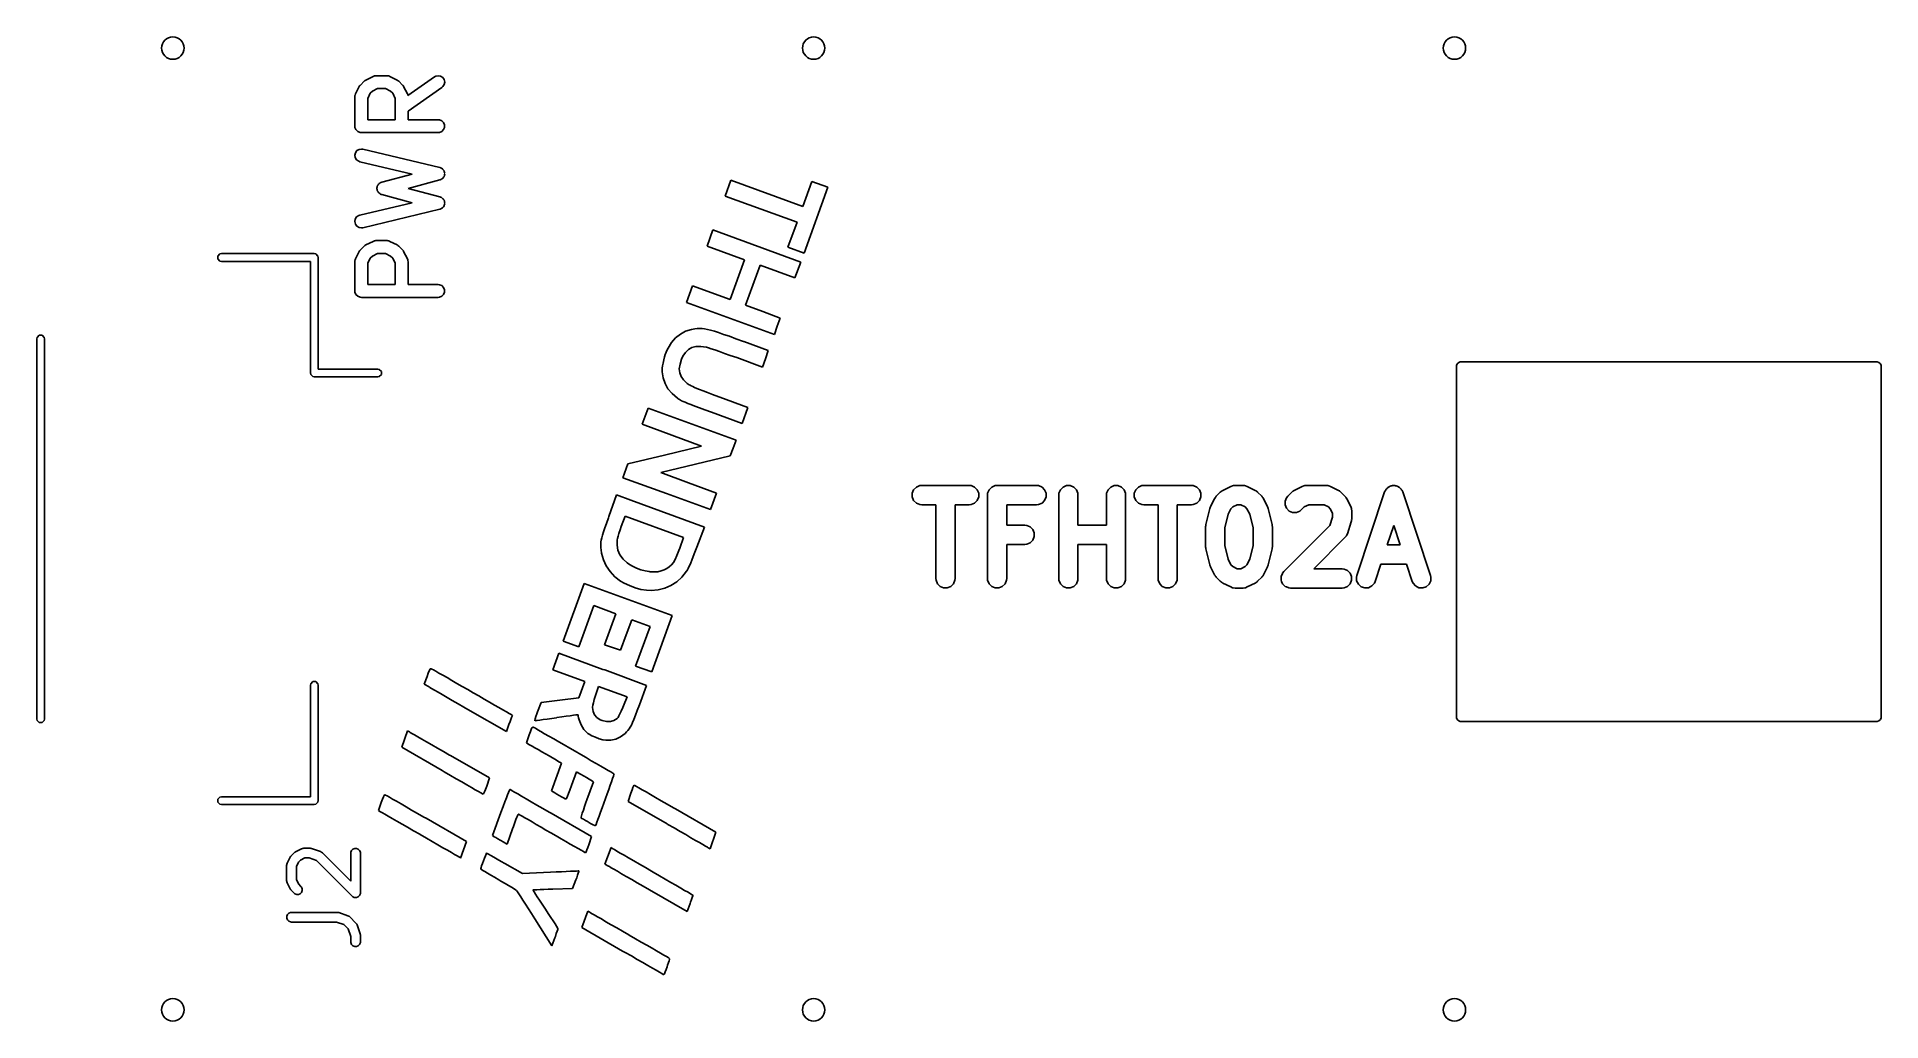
# Model space of a CAD drawing. Extents: x 0.01 to 1.15, y -0.01 to 0.6.
import ezdxf

# ---------------------------------------------------------------- set-up
doc = ezdxf.new("R2010")
doc.units = 0
doc.header["$MEASUREMENT"] = 0
doc.layers.add('BLACK', color=7, linetype='CONTINUOUS')

msp = doc.modelspace()

# ---------------------------------------------------------------- linework, layer by layer
at = {"layer": 'BLACK', "linetype": 'CONTINUOUS'}
for p, q in [((0.2107, 0.5624), (0.2129, 0.5669)), ((0.2129, 0.5669), (0.2131, 0.5673)), ((0.2131, 0.5673), (0.2132, 0.5674)), ((0.2132, 0.5674), (0.2133, 0.5675)), ((0.2133, 0.5675), (0.2133, 0.5676)), ((0.2133, 0.5676), (0.2134, 0.5676)), ((0.2134, 0.5676), (0.2137, 0.5679)), ((0.2137, 0.5679), (0.2159, 0.5702)), ((0.2159, 0.5702), (0.2162, 0.5704)), ((0.2162, 0.5704), (0.2163, 0.5705)), ((0.2163, 0.5705), (0.2164, 0.5706)), ((0.2164, 0.5706), (0.2165, 0.5707)), ((0.2165, 0.5707), (0.2166, 0.5707)), ((0.2166, 0.5707), (0.2169, 0.5709)), ((0.2169, 0.5709), (0.2214, 0.5732)), ((0.2214, 0.5732), (0.2222, 0.5735)), ((0.2222, 0.5735), (0.2223, 0.5735)), ((0.2223, 0.5735), (0.2224, 0.5735)), ((0.2224, 0.5735), (0.2232, 0.5736)), ((0.2232, 0.5736), (0.23, 0.5736)), ((0.23, 0.5736), (0.2307, 0.5735)), ((0.2307, 0.5735), (0.2308, 0.5735)), ((0.2308, 0.5735), (0.231, 0.5735)), ((0.231, 0.5735), (0.2317, 0.5732)), ((0.2317, 0.5732), (0.2362, 0.5709)), ((0.2362, 0.5709), (0.2365, 0.5707)), ((0.2365, 0.5707), (0.2366, 0.5707)), ((0.2366, 0.5707), (0.2367, 0.5706)), ((0.2367, 0.5706), (0.2369, 0.5705)), ((0.2369, 0.5705), (0.2369, 0.5704)), ((0.2369, 0.5704), (0.2372, 0.5702)), ((0.2372, 0.5702), (0.2395, 0.5679)), ((0.2395, 0.5679), (0.2397, 0.5676)), ((0.2397, 0.5676), (0.2398, 0.5676)), ((0.2398, 0.5676), (0.2399, 0.5675)), ((0.2399, 0.5675), (0.24, 0.5674)), ((0.24, 0.5674), (0.24, 0.5673)), ((0.24, 0.5673), (0.2402, 0.5669)), ((0.2402, 0.5669), (0.2425, 0.5624)), ((0.2428, 0.5614), (0.2592, 0.5729)), ((0.2592, 0.5729), (0.2599, 0.5733)), ((0.2599, 0.5733), (0.2614, 0.5736)), ((0.2614, 0.5736), (0.2629, 0.5733)), ((0.2629, 0.5733), (0.2642, 0.5725)), ((0.2643, 0.5669), (0.2637, 0.5664)), ((0.2642, 0.5725), (0.2651, 0.5712)), ((0.2651, 0.5682), (0.2643, 0.5669)), ((0.2651, 0.5712), (0.2654, 0.5697)), ((0.2654, 0.5697), (0.2651, 0.5682)), ((0.2103, 0.5614), (0.2104, 0.5616)), ((0.2103, 0.5607), (0.2103, 0.5614)), ((0.2103, 0.5427), (0.2103, 0.5607)), ((0.2104, 0.5617), (0.2107, 0.5624)), ((0.2104, 0.5616), (0.2104, 0.5617)), ((0.2197, 0.5628), (0.2181, 0.5597)), ((0.2181, 0.5597), (0.2181, 0.5466)), ((0.221, 0.5642), (0.2197, 0.5628)), ((0.2241, 0.5657), (0.221, 0.5642)), ((0.229, 0.5657), (0.2241, 0.5657)), ((0.2321, 0.5642), (0.229, 0.5657)), ((0.2335, 0.5628), (0.2321, 0.5642)), ((0.235, 0.5597), (0.2335, 0.5628)), ((0.235, 0.5466), (0.235, 0.5597)), ((0.2425, 0.5624), (0.2427, 0.5617)), ((0.2427, 0.5617), (0.2428, 0.5616)), ((0.2428, 0.5616), (0.2428, 0.5614)), ((0.2428, 0.5614), (0.2428, 0.5614)), ((0.2637, 0.5664), (0.2429, 0.5519)), ((0.2181, 0.5466), (0.235, 0.5466)), ((0.2429, 0.5519), (0.2429, 0.5466)), ((0.2429, 0.5466), (0.2614, 0.5466)), ((0.2614, 0.5466), (0.2622, 0.5465)), ((0.2622, 0.5465), (0.2636, 0.5459)), ((0.2636, 0.5459), (0.2647, 0.5449)), ((0.2647, 0.5449), (0.2653, 0.5434)), ((0.2103, 0.5419), (0.2103, 0.5427)), ((0.2109, 0.5405), (0.2103, 0.5419)), ((0.212, 0.5394), (0.2109, 0.5405)), ((0.2134, 0.5388), (0.212, 0.5394)), ((0.2142, 0.5387), (0.2134, 0.5388)), ((0.2614, 0.5387), (0.2142, 0.5387)), ((0.2622, 0.5388), (0.2614, 0.5387)), ((0.2636, 0.5394), (0.2622, 0.5388)), ((0.2647, 0.5405), (0.2636, 0.5394)), ((0.2653, 0.5419), (0.2647, 0.5405)), ((0.2653, 0.5434), (0.2653, 0.5419)), ((0.2103, 0.5248), (0.2106, 0.5263)), ((0.2105, 0.5233), (0.2103, 0.5248)), ((0.2113, 0.522), (0.2105, 0.5233)), ((0.2106, 0.5263), (0.2115, 0.5276)), ((0.2126, 0.5211), (0.2113, 0.522)), ((0.2115, 0.5276), (0.2128, 0.5284)), ((0.2128, 0.5284), (0.2143, 0.5286)), ((0.2143, 0.5286), (0.2151, 0.5285)), ((0.2151, 0.5285), (0.2624, 0.5172)), ((0.2133, 0.5208), (0.2126, 0.5211)), ((0.2454, 0.5132), (0.2133, 0.5208)), ((0.2267, 0.5082), (0.2454, 0.5132)), ((0.2624, 0.5172), (0.2626, 0.5172)), ((0.2626, 0.5172), (0.2627, 0.5171)), ((0.2627, 0.5171), (0.2628, 0.5171)), ((0.2628, 0.5171), (0.2631, 0.517)), ((0.2631, 0.517), (0.2636, 0.5167)), ((0.2636, 0.5102), (0.2632, 0.5099)), ((0.2636, 0.5167), (0.264, 0.5164)), ((0.2641, 0.5105), (0.2636, 0.5102)), ((0.264, 0.5164), (0.2642, 0.5162)), ((0.2642, 0.5107), (0.2641, 0.5105)), ((0.2642, 0.5162), (0.2643, 0.5161)), ((0.2644, 0.5108), (0.2642, 0.5107)), ((0.2643, 0.5161), (0.2646, 0.5156)), ((0.2647, 0.5113), (0.2644, 0.5108)), ((0.2646, 0.5156), (0.265, 0.5152)), ((0.265, 0.5118), (0.2647, 0.5113)), ((0.265, 0.5152), (0.265, 0.515)), ((0.265, 0.515), (0.2651, 0.5148)), ((0.2651, 0.512), (0.265, 0.5118)), ((0.2651, 0.5148), (0.2652, 0.5142)), ((0.2652, 0.5121), (0.2651, 0.512)), ((0.2652, 0.5142), (0.2654, 0.5137)), ((0.2654, 0.5133), (0.2652, 0.5127)), ((0.2652, 0.5127), (0.2652, 0.5121)), ((0.2654, 0.5137), (0.2653, 0.5135)), ((0.2653, 0.5135), (0.2654, 0.5133)), ((0.2238, 0.5047), (0.2239, 0.5052)), ((0.2238, 0.5044), (0.2238, 0.5047)), ((0.2238, 0.5042), (0.2238, 0.5044)), ((0.2239, 0.5037), (0.2238, 0.5042)), ((0.2239, 0.5052), (0.224, 0.5057)), ((0.224, 0.5032), (0.2239, 0.5037)), ((0.224, 0.5057), (0.2241, 0.5059)), ((0.2241, 0.5029), (0.224, 0.5032)), ((0.2241, 0.5059), (0.2242, 0.5062)), ((0.2242, 0.5027), (0.2241, 0.5029)), ((0.2242, 0.5062), (0.2245, 0.5066)), ((0.2245, 0.5023), (0.2242, 0.5027)), ((0.2245, 0.5066), (0.2247, 0.507)), ((0.2247, 0.5018), (0.2245, 0.5023)), ((0.2247, 0.507), (0.2249, 0.5072)), ((0.2249, 0.5017), (0.2247, 0.5018)), ((0.2249, 0.5072), (0.2251, 0.5074)), ((0.2251, 0.5015), (0.2249, 0.5017)), ((0.2251, 0.5074), (0.2256, 0.5076)), ((0.2256, 0.5012), (0.2251, 0.5015)), ((0.2256, 0.5076), (0.226, 0.508)), ((0.226, 0.5009), (0.2256, 0.5012)), ((0.226, 0.508), (0.2263, 0.5081)), ((0.2263, 0.5007), (0.226, 0.5009)), ((0.2263, 0.5081), (0.2264, 0.5081)), ((0.2264, 0.5007), (0.2263, 0.5007)), ((0.2264, 0.5081), (0.2265, 0.5082)), ((0.2265, 0.5007), (0.2264, 0.5007)), ((0.2265, 0.5082), (0.2267, 0.5082)), ((0.2267, 0.5006), (0.2265, 0.5007)), ((0.2454, 0.4956), (0.2267, 0.5006)), ((0.2625, 0.5096), (0.243, 0.5044)), ((0.243, 0.5044), (0.2625, 0.4992)), ((0.2627, 0.5097), (0.2625, 0.5096)), ((0.2625, 0.4992), (0.2627, 0.4991)), ((0.2628, 0.5097), (0.2627, 0.5097)), ((0.2627, 0.4991), (0.2628, 0.4991)), ((0.2629, 0.5098), (0.2628, 0.5097)), ((0.2628, 0.4991), (0.2629, 0.4991)), ((0.2632, 0.5099), (0.2629, 0.5098)), ((0.2629, 0.4991), (0.2632, 0.499)), ((0.2632, 0.499), (0.2636, 0.4986)), ((0.2636, 0.4986), (0.2641, 0.4983)), ((0.4377, 0.4996), (0.4413, 0.5095)), ((0.4819, 0.4836), (0.4377, 0.4996)), ((0.4413, 0.5095), (0.4855, 0.4934)), ((0.4855, 0.4934), (0.491, 0.5087)), ((0.5009, 0.5051), (0.4862, 0.4647)), ((0.491, 0.5087), (0.5009, 0.5051)), ((0.2113, 0.4869), (0.2126, 0.4878)), ((0.2126, 0.4878), (0.2133, 0.488)), ((0.2133, 0.488), (0.2454, 0.4956)), ((0.2624, 0.4916), (0.2151, 0.4803)), ((0.2626, 0.4917), (0.2624, 0.4916)), ((0.2627, 0.4917), (0.2626, 0.4917)), ((0.2628, 0.4917), (0.2627, 0.4917)), ((0.2631, 0.4918), (0.2628, 0.4917)), ((0.2636, 0.4922), (0.2631, 0.4918)), ((0.264, 0.4925), (0.2636, 0.4922)), ((0.2642, 0.4926), (0.264, 0.4925)), ((0.2641, 0.4983), (0.2642, 0.4981)), ((0.2642, 0.4981), (0.2644, 0.498)), ((0.2643, 0.4927), (0.2642, 0.4926)), ((0.2646, 0.4932), (0.2643, 0.4927)), ((0.2644, 0.498), (0.2647, 0.4975)), ((0.265, 0.4937), (0.2646, 0.4932)), ((0.2647, 0.4975), (0.265, 0.4971)), ((0.265, 0.4971), (0.2651, 0.4969)), ((0.2651, 0.4941), (0.265, 0.4939)), ((0.265, 0.4939), (0.265, 0.4937)), ((0.2651, 0.4969), (0.2652, 0.4967)), ((0.2652, 0.4946), (0.2651, 0.4941)), ((0.2652, 0.4967), (0.2652, 0.4961)), ((0.2652, 0.4961), (0.2654, 0.4956)), ((0.2654, 0.4952), (0.2652, 0.4946)), ((0.2654, 0.4956), (0.2653, 0.4954)), ((0.2653, 0.4954), (0.2654, 0.4952)), ((0.2103, 0.484), (0.2105, 0.4855)), ((0.2106, 0.4825), (0.2103, 0.484)), ((0.2105, 0.4855), (0.2113, 0.4869)), ((0.2115, 0.4813), (0.2106, 0.4825)), ((0.2128, 0.4805), (0.2115, 0.4813)), ((0.2143, 0.4802), (0.2128, 0.4805)), ((0.2151, 0.4803), (0.2143, 0.4802)), ((0.4266, 0.469), (0.4302, 0.4789)), ((0.4302, 0.4789), (0.4842, 0.4592)), ((0.4763, 0.4683), (0.4819, 0.4836)), ((0.2107, 0.4612), (0.2129, 0.4657)), ((0.2129, 0.4657), (0.2131, 0.466)), ((0.2131, 0.466), (0.2132, 0.4661)), ((0.2132, 0.4661), (0.2133, 0.4662)), ((0.2133, 0.4663), (0.2134, 0.4664)), ((0.2133, 0.4662), (0.2133, 0.4663)), ((0.2134, 0.4664), (0.2137, 0.4667)), ((0.2137, 0.4667), (0.2159, 0.469)), ((0.2159, 0.469), (0.2162, 0.4692)), ((0.2162, 0.4692), (0.2163, 0.4693)), ((0.2163, 0.4693), (0.2164, 0.4694)), ((0.2164, 0.4694), (0.2165, 0.4694)), ((0.2165, 0.4694), (0.2166, 0.4695)), ((0.2166, 0.4695), (0.2169, 0.4697)), ((0.2169, 0.4697), (0.2214, 0.4719)), ((0.2214, 0.4719), (0.2222, 0.4722)), ((0.2222, 0.4722), (0.2223, 0.4722)), ((0.2223, 0.4722), (0.2224, 0.4723)), ((0.2224, 0.4723), (0.2232, 0.4724)), ((0.2232, 0.4724), (0.23, 0.4724)), ((0.23, 0.4724), (0.2307, 0.4723)), ((0.2307, 0.4723), (0.2308, 0.4722)), ((0.2308, 0.4722), (0.231, 0.4722)), ((0.231, 0.4722), (0.2317, 0.4719)), ((0.2317, 0.4719), (0.2362, 0.4697)), ((0.2362, 0.4697), (0.2365, 0.4695)), ((0.2365, 0.4695), (0.2366, 0.4694)), ((0.2366, 0.4694), (0.2367, 0.4694)), ((0.2367, 0.4694), (0.2369, 0.4693)), ((0.2369, 0.4693), (0.2369, 0.4692)), ((0.2369, 0.4692), (0.2372, 0.469)), ((0.2372, 0.469), (0.2395, 0.4667)), ((0.2395, 0.4667), (0.2397, 0.4664)), ((0.2397, 0.4664), (0.2398, 0.4663)), ((0.2398, 0.4663), (0.2399, 0.4662)), ((0.2399, 0.4662), (0.24, 0.4661)), ((0.24, 0.4661), (0.24, 0.466)), ((0.24, 0.466), (0.2402, 0.4657)), ((0.2402, 0.4657), (0.2425, 0.4612)), ((0.4497, 0.4606), (0.4266, 0.469)), ((0.4862, 0.4647), (0.4763, 0.4683)), ((0.1261, 0.4629), (0.1273, 0.4642)), ((0.1261, 0.4611), (0.1261, 0.4629)), ((0.1273, 0.4598), (0.1261, 0.4611)), ((0.1273, 0.4642), (0.1282, 0.4644)), ((0.1282, 0.4596), (0.1273, 0.4598)), ((0.1282, 0.4644), (0.1853, 0.4644)), ((0.183, 0.4596), (0.1282, 0.4596)), ((0.183, 0.3911), (0.183, 0.4596)), ((0.1853, 0.4644), (0.1862, 0.4642)), ((0.1862, 0.4642), (0.1875, 0.4629)), ((0.1875, 0.4629), (0.1877, 0.462)), ((0.1877, 0.462), (0.1877, 0.3935)), ((0.2103, 0.4602), (0.2104, 0.4603)), ((0.2103, 0.4594), (0.2103, 0.4602)), ((0.2103, 0.4414), (0.2103, 0.4594)), ((0.2104, 0.4605), (0.2107, 0.4612)), ((0.2104, 0.4603), (0.2104, 0.4605)), ((0.2197, 0.4616), (0.2181, 0.4585)), ((0.2181, 0.4585), (0.2181, 0.4454)), ((0.221, 0.4629), (0.2197, 0.4616)), ((0.2241, 0.4645), (0.221, 0.4629)), ((0.229, 0.4645), (0.2241, 0.4645)), ((0.2321, 0.4629), (0.229, 0.4645)), ((0.2335, 0.4616), (0.2321, 0.4629)), ((0.235, 0.4585), (0.2335, 0.4616)), ((0.235, 0.4454), (0.235, 0.4585)), ((0.2425, 0.4612), (0.2427, 0.4605)), ((0.2427, 0.4605), (0.2428, 0.4603)), ((0.2428, 0.4603), (0.2428, 0.4602)), ((0.2428, 0.4602), (0.2429, 0.4594)), ((0.2429, 0.4594), (0.2429, 0.4454)), ((0.4408, 0.4362), (0.4497, 0.4606)), ((0.4592, 0.4572), (0.4503, 0.4327)), ((0.4806, 0.4494), (0.4592, 0.4572)), ((0.4842, 0.4592), (0.4806, 0.4494)), ((0.2181, 0.4454), (0.235, 0.4454)), ((0.2429, 0.4454), (0.2614, 0.4454)), ((0.2614, 0.4454), (0.2622, 0.4453)), ((0.2622, 0.4453), (0.2636, 0.4447)), ((0.2636, 0.4447), (0.2647, 0.4436)), ((0.2647, 0.4436), (0.2653, 0.4422)), ((0.2653, 0.4422), (0.2653, 0.4407)), ((0.414, 0.4344), (0.4177, 0.4446)), ((0.4177, 0.4446), (0.4408, 0.4362)), ((0.2103, 0.4407), (0.2103, 0.4414)), ((0.2109, 0.4392), (0.2103, 0.4407)), ((0.212, 0.4382), (0.2109, 0.4392)), ((0.2134, 0.4376), (0.212, 0.4382)), ((0.2142, 0.4375), (0.2134, 0.4376)), ((0.2614, 0.4375), (0.2142, 0.4375)), ((0.2622, 0.4376), (0.2614, 0.4375)), ((0.2636, 0.4382), (0.2622, 0.4376)), ((0.2647, 0.4392), (0.2636, 0.4382)), ((0.2653, 0.4407), (0.2647, 0.4392)), ((0.468, 0.4147), (0.414, 0.4344)), ((0.4503, 0.4327), (0.4609, 0.4288)), ((0.4609, 0.4288), (0.4715, 0.4248)), ((0.4697, 0.4198), (0.468, 0.4147)), ((0.4715, 0.4248), (0.4697, 0.4198)), ((0.0149, 0.412), (0.015, 0.4129)), ((0.0149, 0.1785), (0.0149, 0.412)), ((0.015, 0.4129), (0.0163, 0.4142)), ((0.0163, 0.4142), (0.0181, 0.4142)), ((0.0181, 0.4142), (0.0194, 0.4129)), ((0.0194, 0.4129), (0.0196, 0.412)), ((0.0196, 0.412), (0.0196, 0.1785)), ((0.4027, 0.4064), (0.4047, 0.4098)), ((0.4047, 0.4098), (0.4073, 0.4127)), ((0.4073, 0.4127), (0.4102, 0.415)), ((0.4102, 0.415), (0.4134, 0.4168)), ((0.4134, 0.4168), (0.417, 0.4178)), ((0.417, 0.4178), (0.419, 0.4181)), ((0.419, 0.4181), (0.4205, 0.4183)), ((0.4205, 0.4183), (0.422, 0.4183)), ((0.422, 0.4183), (0.4235, 0.4183)), ((0.4235, 0.4183), (0.4251, 0.4181)), ((0.4251, 0.4181), (0.4269, 0.4178)), ((0.4269, 0.4178), (0.4288, 0.4173)), ((0.4288, 0.4173), (0.4311, 0.4167)), ((0.4311, 0.4167), (0.4337, 0.4159)), ((0.4337, 0.4159), (0.4368, 0.4148)), ((0.4368, 0.4148), (0.4403, 0.4136)), ((0.4403, 0.4136), (0.4443, 0.4121)), ((0.4443, 0.4121), (0.449, 0.4104)), ((0.449, 0.4104), (0.4491, 0.4104)), ((0.4491, 0.4104), (0.4642, 0.4048)), ((0.3992, 0.3954), (0.3996, 0.3972)), ((0.3996, 0.3972), (0.4, 0.3992)), ((0.4, 0.3992), (0.4004, 0.401)), ((0.4004, 0.401), (0.4009, 0.4025)), ((0.4009, 0.4025), (0.401, 0.4029)), ((0.401, 0.4029), (0.4015, 0.4039)), ((0.4015, 0.4039), (0.4021, 0.4052)), ((0.4021, 0.4052), (0.4027, 0.4064)), ((0.411, 0.3996), (0.41, 0.3965)), ((0.4118, 0.4013), (0.411, 0.3996)), ((0.4133, 0.4037), (0.4118, 0.4013)), ((0.4152, 0.4055), (0.4133, 0.4037)), ((0.4173, 0.4067), (0.4152, 0.4055)), ((0.4198, 0.4074), (0.4173, 0.4067)), ((0.4227, 0.4074), (0.4198, 0.4074)), ((0.4261, 0.4069), (0.4227, 0.4074)), ((0.4262, 0.4069), (0.4261, 0.4069)), ((0.4274, 0.4065), (0.4262, 0.4069)), ((0.4291, 0.406), (0.4274, 0.4065)), ((0.4314, 0.4052), (0.4291, 0.406)), ((0.4342, 0.4043), (0.4314, 0.4052)), ((0.4374, 0.4031), (0.4342, 0.4043)), ((0.4409, 0.4019), (0.4374, 0.4031)), ((0.4448, 0.4005), (0.4409, 0.4019)), ((0.4607, 0.3947), (0.4448, 0.4005)), ((0.4625, 0.3997), (0.4607, 0.3947)), ((0.4642, 0.4048), (0.4625, 0.3997)), ((0.8871, 0.3956), (0.8875, 0.3966)), ((0.8875, 0.3966), (0.8884, 0.3975)), ((0.8884, 0.3975), (0.8894, 0.3979)), ((0.8894, 0.3979), (0.89, 0.398)), ((0.89, 0.398), (1.145, 0.398)), ((1.145, 0.398), (1.1456, 0.3979)), ((1.1456, 0.3979), (1.1466, 0.3975)), ((1.1466, 0.3975), (1.1475, 0.3966)), ((1.1475, 0.3966), (1.1479, 0.3956)), ((0.1831, 0.3902), (0.183, 0.3911)), ((0.1844, 0.389), (0.1831, 0.3902)), ((0.1853, 0.3888), (0.1844, 0.389)), ((0.2243, 0.3888), (0.1853, 0.3888)), ((0.1877, 0.3935), (0.2243, 0.3935)), ((0.2243, 0.3935), (0.2252, 0.3933)), ((0.2252, 0.389), (0.2243, 0.3888)), ((0.2252, 0.3933), (0.2265, 0.392)), ((0.2265, 0.3902), (0.2252, 0.389)), ((0.2265, 0.392), (0.2265, 0.3902)), ((0.399, 0.3918), (0.3991, 0.394)), ((0.3996, 0.3881), (0.399, 0.3918)), ((0.3991, 0.394), (0.3992, 0.3954)), ((0.4008, 0.3847), (0.3996, 0.3881)), ((0.41, 0.3965), (0.4095, 0.3937)), ((0.4095, 0.3937), (0.4098, 0.3912)), ((0.4098, 0.3912), (0.4106, 0.3889)), ((0.4106, 0.3889), (0.4122, 0.3868)), ((0.4122, 0.3868), (0.4144, 0.3847)), ((0.887, 0.395), (0.8871, 0.3956)), ((0.887, 0.18), (0.887, 0.395)), ((1.1479, 0.3956), (1.148, 0.395)), ((1.148, 0.395), (1.148, 0.18)), ((0.4026, 0.3814), (0.4008, 0.3847)), ((0.4052, 0.3784), (0.4026, 0.3814)), ((0.4084, 0.3756), (0.4052, 0.3784)), ((0.4087, 0.3754), (0.4084, 0.3756)), ((0.4092, 0.375), (0.4087, 0.3754)), ((0.4097, 0.3747), (0.4092, 0.375)), ((0.4103, 0.3744), (0.4097, 0.3747)), ((0.411, 0.374), (0.4103, 0.3744)), ((0.412, 0.3736), (0.411, 0.374)), ((0.4144, 0.3847), (0.4151, 0.3842)), ((0.4151, 0.3842), (0.4157, 0.3838)), ((0.4157, 0.3838), (0.4162, 0.3835)), ((0.4162, 0.3835), (0.4169, 0.3831)), ((0.4169, 0.3831), (0.4178, 0.3827)), ((0.4178, 0.3827), (0.4189, 0.3822)), ((0.4189, 0.3822), (0.4203, 0.3816)), ((0.4203, 0.3816), (0.422, 0.3809)), ((0.422, 0.3809), (0.4242, 0.3801)), ((0.4242, 0.3801), (0.4268, 0.3791)), ((0.4268, 0.3791), (0.43, 0.3779)), ((0.43, 0.3779), (0.4339, 0.3765)), ((0.4339, 0.3765), (0.4345, 0.3763)), ((0.4345, 0.3763), (0.4517, 0.3698)), ((0.3868, 0.3597), (0.3904, 0.3695)), ((0.3904, 0.3695), (0.4444, 0.3498)), ((0.4132, 0.3731), (0.412, 0.3736)), ((0.4147, 0.3724), (0.4132, 0.3731)), ((0.4167, 0.3717), (0.4147, 0.3724)), ((0.419, 0.3708), (0.4167, 0.3717)), ((0.4219, 0.3697), (0.419, 0.3708)), ((0.4253, 0.3685), (0.4219, 0.3697)), ((0.4294, 0.367), (0.4253, 0.3685)), ((0.4481, 0.36), (0.4294, 0.367)), ((0.4517, 0.3698), (0.4481, 0.36)), ((0.405, 0.3529), (0.3868, 0.3597)), ((0.4232, 0.3462), (0.405, 0.3529)), ((0.3779, 0.3352), (0.4005, 0.3407)), ((0.4005, 0.3407), (0.4232, 0.3462)), ((0.4409, 0.3402), (0.4195, 0.335)), ((0.4426, 0.345), (0.4409, 0.3402)), ((0.4444, 0.3498), (0.4426, 0.345)), ((0.3748, 0.3267), (0.3779, 0.3352)), ((0.4195, 0.335), (0.3982, 0.3299)), ((0.3982, 0.3299), (0.4153, 0.3236)), ((0.4017, 0.317), (0.3748, 0.3267)), ((0.4153, 0.3236), (0.4325, 0.3172)), ((0.5527, 0.3173), (0.5535, 0.3194)), ((0.5527, 0.315), (0.5527, 0.3173)), ((0.5535, 0.3194), (0.5552, 0.321)), ((0.5552, 0.321), (0.5573, 0.3219)), ((0.5573, 0.3219), (0.5585, 0.322)), ((0.5585, 0.322), (0.5877, 0.322)), ((0.5877, 0.322), (0.5889, 0.3219)), ((0.5889, 0.3219), (0.591, 0.321)), ((0.591, 0.321), (0.5926, 0.3194)), ((0.5926, 0.3194), (0.5935, 0.3173)), ((0.5935, 0.3173), (0.5935, 0.315)), ((0.5989, 0.3161), (0.599, 0.3173)), ((0.599, 0.3173), (0.5999, 0.3194)), ((0.5999, 0.3194), (0.6015, 0.321)), ((0.6015, 0.321), (0.6036, 0.3219)), ((0.6036, 0.3219), (0.6048, 0.322)), ((0.6048, 0.322), (0.6291, 0.322)), ((0.6291, 0.322), (0.6303, 0.3219)), ((0.6303, 0.3219), (0.6324, 0.321)), ((0.6324, 0.321), (0.634, 0.3194)), ((0.634, 0.3194), (0.6349, 0.3173)), ((0.6349, 0.3173), (0.6349, 0.315)), ((0.6427, 0.3161), (0.6428, 0.3173)), ((0.6428, 0.3173), (0.6437, 0.3194)), ((0.6437, 0.3194), (0.6454, 0.321)), ((0.6454, 0.321), (0.6475, 0.3219)), ((0.6475, 0.3219), (0.6498, 0.3219)), ((0.6498, 0.3219), (0.6519, 0.321)), ((0.6519, 0.321), (0.6535, 0.3194)), ((0.6535, 0.3194), (0.6544, 0.3173)), ((0.6544, 0.3173), (0.6545, 0.3161)), ((0.672, 0.3161), (0.6721, 0.3173)), ((0.6721, 0.3173), (0.673, 0.3194)), ((0.673, 0.3194), (0.6746, 0.321)), ((0.6746, 0.321), (0.6767, 0.3219)), ((0.6767, 0.3219), (0.679, 0.3219)), ((0.679, 0.3219), (0.6812, 0.321)), ((0.6812, 0.321), (0.6828, 0.3194)), ((0.6828, 0.3194), (0.6837, 0.3173)), ((0.6837, 0.3173), (0.6838, 0.3161)), ((0.6891, 0.3173), (0.69, 0.3194)), ((0.6891, 0.315), (0.6891, 0.3173)), ((0.69, 0.3194), (0.6917, 0.321)), ((0.6917, 0.321), (0.6938, 0.3219)), ((0.6938, 0.3219), (0.6949, 0.322)), ((0.6949, 0.322), (0.7242, 0.322)), ((0.7242, 0.322), (0.7253, 0.3219)), ((0.7253, 0.3219), (0.7275, 0.321)), ((0.7275, 0.321), (0.7291, 0.3194)), ((0.7291, 0.3194), (0.73, 0.3173)), ((0.73, 0.3173), (0.73, 0.315)), ((0.7395, 0.3154), (0.7419, 0.3179)), ((0.7419, 0.3179), (0.7424, 0.3182)), ((0.7424, 0.3182), (0.7425, 0.3183)), ((0.7425, 0.3183), (0.7427, 0.3185)), ((0.7427, 0.3185), (0.7428, 0.3186)), ((0.7428, 0.3186), (0.743, 0.3187)), ((0.743, 0.3187), (0.7435, 0.319)), ((0.7435, 0.319), (0.7484, 0.3214)), ((0.7484, 0.3214), (0.7494, 0.3218)), ((0.7494, 0.3218), (0.7496, 0.3218)), ((0.7496, 0.3218), (0.7498, 0.3219)), ((0.7498, 0.3219), (0.751, 0.322)), ((0.751, 0.322), (0.7559, 0.322)), ((0.7559, 0.322), (0.757, 0.3219)), ((0.757, 0.3219), (0.7572, 0.3218)), ((0.7572, 0.3218), (0.7574, 0.3218)), ((0.7574, 0.3218), (0.7585, 0.3214)), ((0.7585, 0.3214), (0.7634, 0.319)), ((0.7634, 0.319), (0.7639, 0.3187)), ((0.7639, 0.3187), (0.764, 0.3186)), ((0.764, 0.3186), (0.7642, 0.3185)), ((0.7642, 0.3185), (0.7644, 0.3183)), ((0.7644, 0.3183), (0.7645, 0.3182)), ((0.7645, 0.3182), (0.7649, 0.3179)), ((0.7649, 0.3179), (0.7674, 0.3154)), ((0.7834, 0.3154), (0.7858, 0.3179)), ((0.7858, 0.3179), (0.7863, 0.3182)), ((0.7863, 0.3182), (0.7864, 0.3183)), ((0.7864, 0.3183), (0.7865, 0.3185)), ((0.7865, 0.3185), (0.7867, 0.3186)), ((0.7867, 0.3186), (0.7869, 0.3187)), ((0.7869, 0.3187), (0.7873, 0.319)), ((0.7873, 0.319), (0.7922, 0.3214)), ((0.7922, 0.3214), (0.7933, 0.3218)), ((0.7933, 0.3218), (0.7935, 0.3218)), ((0.7935, 0.3218), (0.7937, 0.3219)), ((0.7937, 0.3219), (0.7949, 0.322)), ((0.7949, 0.322), (0.8071, 0.322)), ((0.8071, 0.322), (0.8082, 0.3219)), ((0.8082, 0.3219), (0.8084, 0.3218)), ((0.8084, 0.3218), (0.8086, 0.3218)), ((0.8086, 0.3218), (0.8097, 0.3214)), ((0.8097, 0.3214), (0.8146, 0.319)), ((0.8146, 0.319), (0.8151, 0.3187)), ((0.8151, 0.3187), (0.8152, 0.3186)), ((0.8152, 0.3186), (0.8154, 0.3185)), ((0.8154, 0.3185), (0.8155, 0.3183)), ((0.8155, 0.3183), (0.8156, 0.3182)), ((0.8156, 0.3182), (0.8161, 0.3179)), ((0.8161, 0.3179), (0.8185, 0.3154)), ((0.8258, 0.2668), (0.8429, 0.318)), ((0.8429, 0.318), (0.8434, 0.319)), ((0.8434, 0.319), (0.8436, 0.3194)), ((0.8436, 0.3194), (0.8438, 0.3197)), ((0.8438, 0.3197), (0.8444, 0.3202)), ((0.8444, 0.3202), (0.8449, 0.3208)), ((0.8449, 0.3208), (0.8452, 0.321)), ((0.8452, 0.321), (0.8456, 0.3212)), ((0.8456, 0.3212), (0.8463, 0.3215)), ((0.8463, 0.3215), (0.8469, 0.3218)), ((0.8469, 0.3218), (0.8473, 0.3218)), ((0.8473, 0.3218), (0.8477, 0.322)), ((0.8477, 0.322), (0.8485, 0.3219)), ((0.8485, 0.3219), (0.8492, 0.322)), ((0.8492, 0.322), (0.8496, 0.3218)), ((0.8496, 0.3218), (0.85, 0.3218)), ((0.85, 0.3218), (0.8507, 0.3215)), ((0.8507, 0.3215), (0.8514, 0.3212)), ((0.8514, 0.3212), (0.8517, 0.321)), ((0.8517, 0.321), (0.8521, 0.3208)), ((0.8521, 0.3208), (0.8526, 0.3202)), ((0.8526, 0.3202), (0.8531, 0.3197)), ((0.8531, 0.3197), (0.8533, 0.3194)), ((0.8533, 0.3194), (0.8536, 0.319)), ((0.8536, 0.319), (0.8541, 0.318)), ((0.8541, 0.318), (0.8711, 0.2668)), ((0.3662, 0.303), (0.3709, 0.3162)), ((0.3709, 0.3162), (0.3798, 0.313)), ((0.3798, 0.313), (0.425, 0.2965)), ((0.4287, 0.3073), (0.4017, 0.317)), ((0.4325, 0.3172), (0.4287, 0.3073)), ((0.5535, 0.3128), (0.5527, 0.315)), ((0.5552, 0.3112), (0.5535, 0.3128)), ((0.5573, 0.3103), (0.5552, 0.3112)), ((0.5585, 0.3102), (0.5573, 0.3103)), ((0.5672, 0.3102), (0.5585, 0.3102)), ((0.5672, 0.2649), (0.5672, 0.3102)), ((0.5877, 0.3102), (0.579, 0.3102)), ((0.579, 0.3102), (0.579, 0.2649)), ((0.5889, 0.3103), (0.5877, 0.3102)), ((0.591, 0.3112), (0.5889, 0.3103)), ((0.5926, 0.3128), (0.591, 0.3112)), ((0.5935, 0.315), (0.5926, 0.3128)), ((0.5989, 0.2649), (0.5989, 0.3161)), ((0.6291, 0.3102), (0.6107, 0.3102)), ((0.6107, 0.3102), (0.6107, 0.2977)), ((0.6303, 0.3103), (0.6291, 0.3102)), ((0.6324, 0.3112), (0.6303, 0.3103)), ((0.634, 0.3128), (0.6324, 0.3112)), ((0.6349, 0.315), (0.634, 0.3128)), ((0.6427, 0.2649), (0.6427, 0.3161)), ((0.6545, 0.3161), (0.6545, 0.2977)), ((0.672, 0.2977), (0.672, 0.3161)), ((0.6838, 0.3161), (0.6838, 0.2649)), ((0.69, 0.3128), (0.6891, 0.315)), ((0.6917, 0.3112), (0.69, 0.3128)), ((0.6938, 0.3103), (0.6917, 0.3112)), ((0.6949, 0.3102), (0.6938, 0.3103)), ((0.7037, 0.3102), (0.6949, 0.3102)), ((0.7037, 0.2649), (0.7037, 0.3102)), ((0.7242, 0.3102), (0.7155, 0.3102)), ((0.7155, 0.3102), (0.7155, 0.2649)), ((0.7253, 0.3103), (0.7242, 0.3102)), ((0.7275, 0.3112), (0.7253, 0.3103)), ((0.7291, 0.3128), (0.7275, 0.3112)), ((0.73, 0.315), (0.7291, 0.3128)), ((0.7331, 0.2981), (0.7355, 0.3078)), ((0.7355, 0.3078), (0.7355, 0.3079)), ((0.7355, 0.3079), (0.7356, 0.3079)), ((0.7356, 0.3079), (0.7357, 0.3084)), ((0.7357, 0.3084), (0.7359, 0.3089)), ((0.7359, 0.3089), (0.736, 0.309)), ((0.7359, 0.3089), (0.7359, 0.3089)), ((0.736, 0.309), (0.7384, 0.3139)), ((0.7384, 0.3139), (0.7387, 0.3144)), ((0.7387, 0.3144), (0.7388, 0.3145)), ((0.7388, 0.3145), (0.7389, 0.3147)), ((0.7389, 0.3147), (0.739, 0.3149)), ((0.739, 0.3149), (0.7391, 0.315)), ((0.7391, 0.315), (0.7395, 0.3154)), ((0.7485, 0.3077), (0.7468, 0.3043)), ((0.7496, 0.3088), (0.7485, 0.3077)), ((0.7524, 0.3102), (0.7496, 0.3088)), ((0.7545, 0.3102), (0.7524, 0.3102)), ((0.7572, 0.3088), (0.7545, 0.3102)), ((0.7583, 0.3077), (0.7572, 0.3088)), ((0.76, 0.3043), (0.7583, 0.3077)), ((0.7674, 0.3154), (0.7677, 0.315)), ((0.7677, 0.315), (0.7678, 0.3149)), ((0.7678, 0.3149), (0.768, 0.3147)), ((0.768, 0.3147), (0.7681, 0.3145)), ((0.7681, 0.3145), (0.7682, 0.3144)), ((0.7682, 0.3144), (0.7685, 0.3139)), ((0.7685, 0.3139), (0.7709, 0.309)), ((0.7709, 0.309), (0.7709, 0.3089)), ((0.7709, 0.3089), (0.771, 0.3089)), ((0.771, 0.3089), (0.7711, 0.3084)), ((0.7711, 0.3084), (0.7713, 0.3079)), ((0.7713, 0.3079), (0.7713, 0.3079)), ((0.7713, 0.3079), (0.7713, 0.3078)), ((0.7713, 0.3078), (0.7738, 0.2981)), ((0.7818, 0.3124), (0.7826, 0.3145)), ((0.7818, 0.3101), (0.7818, 0.3124)), ((0.7826, 0.308), (0.7818, 0.3101)), ((0.7826, 0.3145), (0.7834, 0.3154)), ((0.7843, 0.3063), (0.7826, 0.308)), ((0.7864, 0.3055), (0.7843, 0.3063)), ((0.7908, 0.3063), (0.7887, 0.3055)), ((0.7917, 0.3071), (0.7908, 0.3063)), ((0.7935, 0.3088), (0.7917, 0.3071)), ((0.7963, 0.3102), (0.7935, 0.3088)), ((0.8057, 0.3102), (0.7963, 0.3102)), ((0.8084, 0.3088), (0.8057, 0.3102)), ((0.8095, 0.3077), (0.8084, 0.3088)), ((0.8109, 0.305), (0.8095, 0.3077)), ((0.8185, 0.3154), (0.8189, 0.315)), ((0.8189, 0.315), (0.819, 0.3149)), ((0.819, 0.3149), (0.8191, 0.3147)), ((0.8191, 0.3147), (0.8193, 0.3145)), ((0.8193, 0.3145), (0.8193, 0.3144)), ((0.8193, 0.3144), (0.8196, 0.3139)), ((0.8196, 0.3139), (0.8221, 0.309)), ((0.8221, 0.309), (0.8225, 0.3079)), ((0.8225, 0.3079), (0.8225, 0.3077)), ((0.8225, 0.3077), (0.8226, 0.3075)), ((0.8226, 0.3075), (0.8227, 0.3064)), ((0.8227, 0.3064), (0.8227, 0.3015)), ((0.363, 0.2935), (0.3638, 0.2959)), ((0.3638, 0.2959), (0.3648, 0.2987)), ((0.3648, 0.2987), (0.366, 0.3022)), ((0.366, 0.3022), (0.3662, 0.303)), ((0.3732, 0.2947), (0.3725, 0.2926)), ((0.3739, 0.2968), (0.3732, 0.2947)), ((0.3762, 0.3031), (0.3739, 0.2968)), ((0.4122, 0.29), (0.3762, 0.3031)), ((0.425, 0.2965), (0.4204, 0.2842)), ((0.6107, 0.2977), (0.6218, 0.2977)), ((0.6218, 0.2977), (0.623, 0.2975)), ((0.623, 0.2975), (0.6251, 0.2967)), ((0.6251, 0.2967), (0.6267, 0.295)), ((0.6267, 0.295), (0.6276, 0.2929)), ((0.6545, 0.2977), (0.672, 0.2977)), ((0.7329, 0.2969), (0.733, 0.2973)), ((0.7329, 0.2968), (0.7329, 0.2969)), ((0.7329, 0.2966), (0.7329, 0.2968)), ((0.7329, 0.2844), (0.7329, 0.2966)), ((0.733, 0.2978), (0.7331, 0.2979)), ((0.733, 0.2973), (0.733, 0.2978)), ((0.7331, 0.2979), (0.7331, 0.2981)), ((0.7468, 0.3043), (0.7447, 0.2959)), ((0.7447, 0.2959), (0.7447, 0.2852)), ((0.7621, 0.2959), (0.76, 0.3043)), ((0.7621, 0.2852), (0.7621, 0.2959)), ((0.7738, 0.2981), (0.7738, 0.2979)), ((0.7738, 0.2979), (0.7738, 0.2978)), ((0.7738, 0.2978), (0.7739, 0.2973)), ((0.7739, 0.2973), (0.774, 0.2969)), ((0.774, 0.2969), (0.7739, 0.2968)), ((0.7739, 0.2968), (0.774, 0.2966)), ((0.774, 0.2966), (0.774, 0.2844)), ((0.7809, 0.2691), (0.8092, 0.2974)), ((0.7887, 0.3055), (0.7864, 0.3055)), ((0.8092, 0.2974), (0.8109, 0.3025)), ((0.8109, 0.3025), (0.8109, 0.305)), ((0.8224, 0.2996), (0.82, 0.2923)), ((0.8225, 0.3002), (0.8224, 0.2996)), ((0.8226, 0.3003), (0.8225, 0.3002)), ((0.8227, 0.3015), (0.8226, 0.3009)), ((0.8226, 0.3009), (0.8227, 0.3008)), ((0.8227, 0.3008), (0.8226, 0.3006)), ((0.8226, 0.3006), (0.8226, 0.3003)), ((0.8485, 0.2974), (0.8445, 0.2855)), ((0.8525, 0.2855), (0.8485, 0.2974)), ((0.3614, 0.2873), (0.3616, 0.2885)), ((0.3614, 0.2862), (0.3614, 0.2873)), ((0.3614, 0.285), (0.3614, 0.2862)), ((0.3614, 0.2838), (0.3614, 0.285)), ((0.3616, 0.2824), (0.3614, 0.2838)), ((0.3616, 0.2885), (0.3619, 0.2899)), ((0.3619, 0.2899), (0.3624, 0.2915)), ((0.3624, 0.2915), (0.363, 0.2935)), ((0.3714, 0.2886), (0.3713, 0.2854)), ((0.3713, 0.2854), (0.3718, 0.2823)), ((0.3715, 0.2894), (0.3714, 0.2886)), ((0.3719, 0.2908), (0.3715, 0.2894)), ((0.3725, 0.2926), (0.3719, 0.2908)), ((0.4093, 0.282), (0.4098, 0.2835)), ((0.4098, 0.2835), (0.4122, 0.29)), ((0.4204, 0.2842), (0.4191, 0.281)), ((0.6218, 0.2858), (0.6107, 0.2858)), ((0.6107, 0.2858), (0.6107, 0.2649)), ((0.623, 0.286), (0.6218, 0.2858)), ((0.6251, 0.2868), (0.623, 0.286)), ((0.6267, 0.2885), (0.6251, 0.2868)), ((0.6276, 0.2906), (0.6267, 0.2885)), ((0.6276, 0.2929), (0.6276, 0.2906)), ((0.672, 0.2858), (0.6545, 0.2858)), ((0.6545, 0.2858), (0.6545, 0.2649)), ((0.672, 0.2649), (0.672, 0.2858)), ((0.7329, 0.2842), (0.7329, 0.2844)), ((0.7329, 0.2841), (0.7329, 0.2842)), ((0.733, 0.2837), (0.7329, 0.2841)), ((0.733, 0.2833), (0.733, 0.2837)), ((0.7331, 0.2832), (0.733, 0.2833)), ((0.7447, 0.2852), (0.7468, 0.2767)), ((0.76, 0.2767), (0.7621, 0.2852)), ((0.7739, 0.2837), (0.7738, 0.2833)), ((0.7738, 0.2833), (0.7738, 0.2832)), ((0.774, 0.2844), (0.7739, 0.2842)), ((0.7739, 0.2842), (0.774, 0.2841)), ((0.774, 0.2841), (0.7739, 0.2837)), ((0.8185, 0.29), (0.7994, 0.2708)), ((0.8193, 0.2909), (0.8185, 0.29)), ((0.8194, 0.2911), (0.8193, 0.2909)), ((0.8195, 0.2913), (0.8194, 0.2911)), ((0.82, 0.2923), (0.8195, 0.2913)), ((0.8445, 0.2855), (0.8525, 0.2855)), ((0.3618, 0.2804), (0.3616, 0.2824)), ((0.3629, 0.2764), (0.3618, 0.2804)), ((0.3646, 0.2726), (0.3629, 0.2764)), ((0.367, 0.2691), (0.3646, 0.2726)), ((0.3718, 0.2823), (0.3731, 0.2794)), ((0.3731, 0.2794), (0.375, 0.2768)), ((0.375, 0.2768), (0.3775, 0.2744)), ((0.3775, 0.2744), (0.3789, 0.2735)), ((0.3789, 0.2735), (0.3809, 0.2724)), ((0.3809, 0.2724), (0.3833, 0.2713)), ((0.4019, 0.271), (0.4034, 0.272)), ((0.4034, 0.272), (0.4047, 0.2732)), ((0.4047, 0.2732), (0.4059, 0.2747)), ((0.4059, 0.2747), (0.407, 0.2766)), ((0.407, 0.2766), (0.4081, 0.279)), ((0.4081, 0.279), (0.4093, 0.282)), ((0.4155, 0.272), (0.415, 0.2711)), ((0.416, 0.273), (0.4155, 0.272)), ((0.4166, 0.2744), (0.416, 0.273)), ((0.4173, 0.2761), (0.4166, 0.2744)), ((0.4181, 0.2783), (0.4173, 0.2761)), ((0.4191, 0.281), (0.4181, 0.2783)), ((0.7331, 0.283), (0.7331, 0.2832)), ((0.7355, 0.2733), (0.7331, 0.283)), ((0.7355, 0.2732), (0.7355, 0.2733)), ((0.7356, 0.2731), (0.7355, 0.2732)), ((0.7357, 0.2726), (0.7356, 0.2731)), ((0.7359, 0.2722), (0.7357, 0.2726)), ((0.7359, 0.2721), (0.7359, 0.2722)), ((0.736, 0.272), (0.7359, 0.2721)), ((0.7384, 0.2672), (0.736, 0.272)), ((0.7468, 0.2767), (0.7485, 0.2733)), ((0.7485, 0.2733), (0.7496, 0.2722)), ((0.7496, 0.2722), (0.7524, 0.2708)), ((0.7545, 0.2708), (0.7572, 0.2722)), ((0.7572, 0.2722), (0.7583, 0.2733)), ((0.7583, 0.2733), (0.76, 0.2767)), ((0.7709, 0.272), (0.7685, 0.2672)), ((0.771, 0.2722), (0.7709, 0.2721)), ((0.7709, 0.2721), (0.7709, 0.272)), ((0.7711, 0.2726), (0.771, 0.2722)), ((0.7713, 0.2731), (0.7711, 0.2726)), ((0.7738, 0.283), (0.7713, 0.2733)), ((0.7713, 0.2733), (0.7713, 0.2732)), ((0.7713, 0.2732), (0.7713, 0.2731)), ((0.7738, 0.2832), (0.7738, 0.283)), ((0.8406, 0.2737), (0.837, 0.2631)), ((0.8564, 0.2737), (0.8406, 0.2737)), ((0.8599, 0.2631), (0.8564, 0.2737)), ((0.3383, 0.2265), (0.3512, 0.2618)), ((0.3512, 0.2618), (0.4052, 0.2422)), ((0.3699, 0.266), (0.367, 0.2691)), ((0.3735, 0.2633), (0.3699, 0.266)), ((0.3756, 0.262), (0.3735, 0.2633)), ((0.3789, 0.2605), (0.3756, 0.262)), ((0.3833, 0.2713), (0.386, 0.2703)), ((0.386, 0.2703), (0.3886, 0.2696)), ((0.3886, 0.2696), (0.391, 0.2691)), ((0.391, 0.2691), (0.3916, 0.269)), ((0.3916, 0.269), (0.3942, 0.2689)), ((0.3942, 0.2689), (0.3964, 0.269)), ((0.3964, 0.269), (0.3985, 0.2695)), ((0.3985, 0.2695), (0.4002, 0.2702)), ((0.4002, 0.2702), (0.4019, 0.271)), ((0.408, 0.2628), (0.4044, 0.2605)), ((0.4111, 0.2658), (0.408, 0.2628)), ((0.414, 0.2694), (0.4111, 0.2658)), ((0.4141, 0.2695), (0.414, 0.2694)), ((0.4146, 0.2703), (0.4141, 0.2695)), ((0.415, 0.2711), (0.4146, 0.2703)), ((0.5673, 0.2638), (0.5672, 0.2649)), ((0.5682, 0.2617), (0.5673, 0.2638)), ((0.5698, 0.26), (0.5682, 0.2617)), ((0.578, 0.2617), (0.5764, 0.26)), ((0.5789, 0.2638), (0.578, 0.2617)), ((0.579, 0.2649), (0.5789, 0.2638)), ((0.599, 0.2638), (0.5989, 0.2649)), ((0.5999, 0.2617), (0.599, 0.2638)), ((0.6015, 0.26), (0.5999, 0.2617)), ((0.6097, 0.2617), (0.608, 0.26)), ((0.6106, 0.2638), (0.6097, 0.2617)), ((0.6107, 0.2649), (0.6106, 0.2638)), ((0.6428, 0.2638), (0.6427, 0.2649)), ((0.6437, 0.2617), (0.6428, 0.2638)), ((0.6454, 0.26), (0.6437, 0.2617)), ((0.6535, 0.2617), (0.6519, 0.26)), ((0.6544, 0.2638), (0.6535, 0.2617)), ((0.6545, 0.2649), (0.6544, 0.2638)), ((0.6721, 0.2638), (0.672, 0.2649)), ((0.673, 0.2617), (0.6721, 0.2638)), ((0.6746, 0.26), (0.673, 0.2617)), ((0.6828, 0.2617), (0.6812, 0.26)), ((0.6837, 0.2638), (0.6828, 0.2617)), ((0.6838, 0.2649), (0.6837, 0.2638)), ((0.7038, 0.2638), (0.7037, 0.2649)), ((0.7047, 0.2617), (0.7038, 0.2638)), ((0.7063, 0.26), (0.7047, 0.2617)), ((0.7145, 0.2617), (0.7128, 0.26)), ((0.7154, 0.2638), (0.7145, 0.2617)), ((0.7155, 0.2649), (0.7154, 0.2638)), ((0.7387, 0.2667), (0.7384, 0.2672)), ((0.7388, 0.2665), (0.7387, 0.2667)), ((0.7389, 0.2664), (0.7388, 0.2665)), ((0.739, 0.2662), (0.7389, 0.2664)), ((0.7391, 0.2661), (0.739, 0.2662)), ((0.7395, 0.2656), (0.7391, 0.2661)), ((0.7419, 0.2632), (0.7395, 0.2656)), ((0.7424, 0.2628), (0.7419, 0.2632)), ((0.7425, 0.2627), (0.7424, 0.2628)), ((0.7427, 0.2626), (0.7425, 0.2627)), ((0.7428, 0.2625), (0.7427, 0.2626)), ((0.743, 0.2624), (0.7428, 0.2625)), ((0.7435, 0.2621), (0.743, 0.2624)), ((0.7484, 0.2597), (0.7435, 0.2621)), ((0.7524, 0.2708), (0.7545, 0.2708)), ((0.7634, 0.2621), (0.7585, 0.2597)), ((0.7639, 0.2624), (0.7634, 0.2621)), ((0.764, 0.2625), (0.7639, 0.2624)), ((0.7642, 0.2626), (0.764, 0.2625)), ((0.7644, 0.2627), (0.7642, 0.2626)), ((0.7645, 0.2628), (0.7644, 0.2627)), ((0.7649, 0.2632), (0.7645, 0.2628)), ((0.7674, 0.2656), (0.7649, 0.2632)), ((0.7677, 0.2661), (0.7674, 0.2656)), ((0.7678, 0.2662), (0.7677, 0.2661)), ((0.768, 0.2664), (0.7678, 0.2662)), ((0.7681, 0.2665), (0.768, 0.2664)), ((0.7682, 0.2667), (0.7681, 0.2665)), ((0.7685, 0.2672), (0.7682, 0.2667)), ((0.7793, 0.2661), (0.7801, 0.2679)), ((0.7793, 0.2638), (0.7793, 0.2661)), ((0.7796, 0.2631), (0.7793, 0.2638)), ((0.7802, 0.2617), (0.7796, 0.2631)), ((0.7801, 0.2679), (0.7802, 0.2682)), ((0.7802, 0.2682), (0.7809, 0.2691)), ((0.7818, 0.26), (0.7802, 0.2617)), ((0.7994, 0.2708), (0.8168, 0.2708)), ((0.8168, 0.2708), (0.818, 0.2707)), ((0.818, 0.2707), (0.8201, 0.2698)), ((0.8201, 0.2698), (0.8217, 0.2682)), ((0.8217, 0.2617), (0.8201, 0.26)), ((0.8217, 0.2682), (0.8226, 0.2661)), ((0.8226, 0.2638), (0.8217, 0.2617)), ((0.8226, 0.2661), (0.8226, 0.2638)), ((0.8256, 0.2657), (0.8258, 0.2668)), ((0.8257, 0.2634), (0.8256, 0.2657)), ((0.8268, 0.2613), (0.8257, 0.2634)), ((0.8285, 0.2598), (0.8268, 0.2613)), ((0.8366, 0.262), (0.835, 0.2603)), ((0.837, 0.2631), (0.8366, 0.262)), ((0.8604, 0.262), (0.8599, 0.2631)), ((0.8619, 0.2603), (0.8604, 0.262)), ((0.8702, 0.2613), (0.8685, 0.2598)), ((0.8712, 0.2634), (0.8702, 0.2613)), ((0.8711, 0.2668), (0.8714, 0.2657)), ((0.8714, 0.2657), (0.8712, 0.2634)), ((0.3824, 0.2592), (0.3789, 0.2605)), ((0.386, 0.2582), (0.3824, 0.2592)), ((0.3894, 0.2577), (0.386, 0.2582)), ((0.3922, 0.2575), (0.3894, 0.2577)), ((0.3965, 0.2579), (0.3922, 0.2575)), ((0.4006, 0.2589), (0.3965, 0.2579)), ((0.4044, 0.2605), (0.4006, 0.2589)), ((0.5719, 0.2591), (0.5698, 0.26)), ((0.5742, 0.2591), (0.5719, 0.2591)), ((0.5764, 0.26), (0.5742, 0.2591)), ((0.6036, 0.2591), (0.6015, 0.26)), ((0.6059, 0.2591), (0.6036, 0.2591)), ((0.608, 0.26), (0.6059, 0.2591)), ((0.6475, 0.2591), (0.6454, 0.26)), ((0.6498, 0.2591), (0.6475, 0.2591)), ((0.6519, 0.26), (0.6498, 0.2591)), ((0.6767, 0.2591), (0.6746, 0.26)), ((0.679, 0.2591), (0.6767, 0.2591)), ((0.6812, 0.26), (0.679, 0.2591)), ((0.7084, 0.2591), (0.7063, 0.26)), ((0.7107, 0.2591), (0.7084, 0.2591)), ((0.7128, 0.26), (0.7107, 0.2591)), ((0.7494, 0.2592), (0.7484, 0.2597)), ((0.7496, 0.2592), (0.7494, 0.2592)), ((0.7498, 0.2591), (0.7496, 0.2592)), ((0.751, 0.259), (0.7498, 0.2591)), ((0.7559, 0.259), (0.751, 0.259)), ((0.757, 0.2591), (0.7559, 0.259)), ((0.7572, 0.2592), (0.757, 0.2591)), ((0.7574, 0.2592), (0.7572, 0.2592)), ((0.7585, 0.2597), (0.7574, 0.2592)), ((0.7827, 0.2597), (0.7818, 0.26)), ((0.784, 0.2591), (0.7827, 0.2597)), ((0.7851, 0.259), (0.784, 0.2591)), ((0.8168, 0.259), (0.7851, 0.259)), ((0.818, 0.2591), (0.8168, 0.259)), ((0.8201, 0.26), (0.818, 0.2591)), ((0.8307, 0.2591), (0.8285, 0.2598)), ((0.833, 0.2592), (0.8307, 0.2591)), ((0.835, 0.2603), (0.833, 0.2592)), ((0.864, 0.2592), (0.8619, 0.2603)), ((0.8663, 0.2591), (0.864, 0.2592)), ((0.8685, 0.2598), (0.8663, 0.2591)), ((0.357, 0.2482), (0.3478, 0.223)), ((0.3706, 0.2432), (0.357, 0.2482)), ((0.3636, 0.2242), (0.3706, 0.2432)), ((0.3804, 0.2396), (0.3769, 0.2302)), ((0.3916, 0.2355), (0.3804, 0.2396)), ((0.4052, 0.2422), (0.3926, 0.2075)), ((0.3769, 0.2302), (0.3734, 0.2208)), ((0.3827, 0.2111), (0.3916, 0.2355)), ((0.3319, 0.2088), (0.3356, 0.219)), ((0.3356, 0.219), (0.3625, 0.2091)), ((0.3478, 0.223), (0.3383, 0.2265)), ((0.3734, 0.2208), (0.3636, 0.2242)), ((0.2529, 0.2), (0.2546, 0.2048)), ((0.2546, 0.2048), (0.2553, 0.2068)), ((0.2553, 0.2068), (0.2558, 0.2081)), ((0.2558, 0.2081), (0.2562, 0.2089)), ((0.2562, 0.2089), (0.2565, 0.2094)), ((0.2565, 0.2094), (0.2567, 0.2095)), ((0.2567, 0.2095), (0.257, 0.2095)), ((0.257, 0.2095), (0.2571, 0.2095)), ((0.2571, 0.2095), (0.2576, 0.2093)), ((0.2576, 0.2093), (0.2585, 0.2087)), ((0.2585, 0.2087), (0.26, 0.2079)), ((0.26, 0.2079), (0.2619, 0.2068)), ((0.2619, 0.2068), (0.2642, 0.2055)), ((0.2642, 0.2055), (0.2669, 0.204)), ((0.2669, 0.204), (0.2698, 0.2023)), ((0.3516, 0.2016), (0.3319, 0.2088)), ((0.3625, 0.2091), (0.3637, 0.2087)), ((0.3637, 0.2087), (0.3894, 0.1992)), ((0.3926, 0.2075), (0.3827, 0.2111)), ((0.183, 0.1994), (0.1831, 0.2003)), ((0.183, 0.1309), (0.183, 0.1994)), ((0.1831, 0.2003), (0.1844, 0.2016)), ((0.1844, 0.2016), (0.1862, 0.2016)), ((0.1862, 0.2016), (0.1875, 0.2003)), ((0.1875, 0.2003), (0.1877, 0.1994)), ((0.1877, 0.1994), (0.1877, 0.1285)), ((0.2558, 0.1983), (0.2529, 0.2)), ((0.2563, 0.198), (0.2558, 0.1983)), ((0.2574, 0.1973), (0.2563, 0.198)), ((0.2591, 0.1963), (0.2574, 0.1973)), ((0.2613, 0.1951), (0.2591, 0.1963)), ((0.2639, 0.1936), (0.2613, 0.1951)), ((0.2669, 0.1919), (0.2639, 0.1936)), ((0.2698, 0.2023), (0.2729, 0.2005)), ((0.2729, 0.2005), (0.2762, 0.1986)), ((0.2762, 0.1986), (0.2796, 0.1967)), ((0.2796, 0.1967), (0.283, 0.1947)), ((0.283, 0.1947), (0.2864, 0.1928)), ((0.2864, 0.1928), (0.2897, 0.1908)), ((0.3478, 0.1917), (0.3516, 0.2016)), ((0.3581, 0.193), (0.3573, 0.1905)), ((0.36, 0.1986), (0.3581, 0.193)), ((0.3775, 0.1922), (0.36, 0.1986)), ((0.3894, 0.1992), (0.385, 0.1874)), ((0.2701, 0.19), (0.2669, 0.1919)), ((0.2736, 0.188), (0.2701, 0.19)), ((0.2772, 0.1859), (0.2736, 0.188)), ((0.281, 0.1837), (0.2772, 0.1859)), ((0.3033, 0.1709), (0.281, 0.1837)), ((0.2897, 0.1908), (0.2929, 0.189)), ((0.2929, 0.189), (0.296, 0.1872)), ((0.296, 0.1872), (0.2987, 0.1856)), ((0.2987, 0.1856), (0.3012, 0.1842)), ((0.3012, 0.1842), (0.3033, 0.183)), ((0.3033, 0.183), (0.305, 0.182)), ((0.305, 0.182), (0.3062, 0.1813)), ((0.3215, 0.1801), (0.322, 0.1817)), ((0.322, 0.1817), (0.3225, 0.1831)), ((0.3225, 0.1831), (0.3246, 0.1887)), ((0.3246, 0.1887), (0.3362, 0.1902)), ((0.3362, 0.1902), (0.3478, 0.1917)), ((0.3564, 0.187), (0.3563, 0.1859)), ((0.3563, 0.1859), (0.3563, 0.1857)), ((0.3563, 0.1857), (0.3566, 0.1832)), ((0.3568, 0.1885), (0.3564, 0.187)), ((0.3566, 0.1832), (0.3575, 0.1811)), ((0.3573, 0.1905), (0.3568, 0.1885)), ((0.3725, 0.1805), (0.3731, 0.1817)), ((0.3731, 0.1817), (0.3739, 0.1834)), ((0.3739, 0.1834), (0.3749, 0.1857)), ((0.3749, 0.1857), (0.3752, 0.1866)), ((0.3752, 0.1866), (0.3775, 0.1922)), ((0.3837, 0.1838), (0.3826, 0.1809)), ((0.385, 0.1874), (0.3837, 0.1838)), ((0.015, 0.1776), (0.0149, 0.1785)), ((0.0163, 0.1764), (0.015, 0.1776)), ((0.0181, 0.1764), (0.0163, 0.1764)), ((0.0194, 0.1776), (0.0181, 0.1764)), ((0.0196, 0.1785), (0.0194, 0.1776)), ((0.239, 0.1613), (0.2425, 0.1714)), ((0.2425, 0.1714), (0.2437, 0.1707)), ((0.2437, 0.1707), (0.2442, 0.1704)), ((0.2442, 0.1704), (0.2452, 0.1698)), ((0.3051, 0.1758), (0.3033, 0.1709)), ((0.3054, 0.1765), (0.3051, 0.1758)), ((0.306, 0.1782), (0.3054, 0.1765)), ((0.3065, 0.1795), (0.306, 0.1782)), ((0.3062, 0.1813), (0.3068, 0.1809)), ((0.3069, 0.1804), (0.3065, 0.1795)), ((0.3068, 0.1809), (0.307, 0.1808)), ((0.307, 0.1808), (0.3069, 0.1804)), ((0.3174, 0.1689), (0.3181, 0.1709)), ((0.3181, 0.1709), (0.3186, 0.1722)), ((0.3186, 0.1722), (0.319, 0.1731)), ((0.319, 0.1731), (0.3193, 0.1735)), ((0.3193, 0.1735), (0.3195, 0.1737)), ((0.3195, 0.1737), (0.3197, 0.1736)), ((0.3197, 0.1736), (0.3201, 0.1734)), ((0.3201, 0.1734), (0.3211, 0.1729)), ((0.3208, 0.1778), (0.321, 0.1787)), ((0.3208, 0.1775), (0.3208, 0.1778)), ((0.3212, 0.1776), (0.3208, 0.1775)), ((0.3208, 0.1775), (0.3208, 0.1775)), ((0.321, 0.1787), (0.3215, 0.1801)), ((0.3211, 0.1729), (0.3226, 0.172)), ((0.3223, 0.1777), (0.3212, 0.1776)), ((0.3239, 0.1779), (0.3223, 0.1777)), ((0.3226, 0.172), (0.3245, 0.1709)), ((0.326, 0.1782), (0.3239, 0.1779)), ((0.3245, 0.1709), (0.3268, 0.1696)), ((0.3284, 0.1786), (0.326, 0.1782)), ((0.3312, 0.179), (0.3284, 0.1786)), ((0.3342, 0.1794), (0.3312, 0.179)), ((0.3343, 0.1795), (0.3342, 0.1794)), ((0.3373, 0.1799), (0.3343, 0.1795)), ((0.34, 0.1803), (0.3373, 0.1799)), ((0.3424, 0.1806), (0.34, 0.1803)), ((0.3445, 0.1809), (0.3424, 0.1806)), ((0.346, 0.1811), (0.3445, 0.1809)), ((0.347, 0.1812), (0.346, 0.1811)), ((0.3474, 0.1812), (0.347, 0.1812)), ((0.3474, 0.1811), (0.3474, 0.1812)), ((0.3475, 0.1804), (0.3474, 0.1811)), ((0.3477, 0.1794), (0.3475, 0.1804)), ((0.348, 0.1781), (0.3477, 0.1794)), ((0.3492, 0.175), (0.348, 0.1781)), ((0.351, 0.1722), (0.3492, 0.175)), ((0.3534, 0.1698), (0.351, 0.1722)), ((0.3575, 0.1811), (0.3589, 0.1795)), ((0.3589, 0.1795), (0.361, 0.1781)), ((0.361, 0.1781), (0.3622, 0.1776)), ((0.3622, 0.1776), (0.3649, 0.177)), ((0.3649, 0.177), (0.3672, 0.177)), ((0.3672, 0.177), (0.3694, 0.1776)), ((0.3694, 0.1776), (0.3713, 0.179)), ((0.3713, 0.179), (0.3719, 0.1796)), ((0.3719, 0.1796), (0.3725, 0.1805)), ((0.3772, 0.1707), (0.3763, 0.1698)), ((0.378, 0.1716), (0.3772, 0.1707)), ((0.3787, 0.1725), (0.378, 0.1716)), ((0.3794, 0.1736), (0.3787, 0.1725)), ((0.3801, 0.1749), (0.3794, 0.1736)), ((0.3808, 0.1765), (0.3801, 0.1749)), ((0.3816, 0.1784), (0.3808, 0.1765)), ((0.3826, 0.1809), (0.3816, 0.1784)), ((0.8871, 0.1794), (0.887, 0.18)), ((0.8875, 0.1784), (0.8871, 0.1794)), ((0.8884, 0.1775), (0.8875, 0.1784)), ((0.8894, 0.1771), (0.8884, 0.1775)), ((0.89, 0.177), (0.8894, 0.1771)), ((1.145, 0.177), (0.89, 0.177)), ((1.1456, 0.1771), (1.145, 0.177)), ((1.1466, 0.1775), (1.1456, 0.1771)), ((1.1475, 0.1784), (1.1466, 0.1775)), ((1.1479, 0.1794), (1.1475, 0.1784)), ((1.148, 0.18), (1.1479, 0.1794)), ((0.2638, 0.147), (0.239, 0.1613)), ((0.2452, 0.1698), (0.2468, 0.1689)), ((0.2468, 0.1689), (0.2489, 0.1677)), ((0.2489, 0.1677), (0.2514, 0.1663)), ((0.2514, 0.1663), (0.2543, 0.1646)), ((0.2543, 0.1646), (0.2575, 0.1628)), ((0.2575, 0.1628), (0.2609, 0.1608)), ((0.2609, 0.1608), (0.2646, 0.1587)), ((0.2646, 0.1587), (0.2684, 0.1565)), ((0.3156, 0.164), (0.3174, 0.1689)), ((0.3172, 0.163), (0.3156, 0.164)), ((0.3179, 0.1626), (0.3172, 0.163)), ((0.3191, 0.1619), (0.3179, 0.1626)), ((0.3208, 0.161), (0.3191, 0.1619)), ((0.3228, 0.1598), (0.3208, 0.161)), ((0.325, 0.1585), (0.3228, 0.1598)), ((0.3268, 0.1696), (0.3294, 0.1681)), ((0.3294, 0.1681), (0.3324, 0.1664)), ((0.3324, 0.1664), (0.3355, 0.1646)), ((0.3355, 0.1646), (0.3388, 0.1627)), ((0.3388, 0.1627), (0.3422, 0.1608)), ((0.3422, 0.1608), (0.3456, 0.1588)), ((0.3456, 0.1588), (0.349, 0.1568)), ((0.3541, 0.1693), (0.3534, 0.1698)), ((0.3559, 0.1683), (0.3541, 0.1693)), ((0.3581, 0.1674), (0.3559, 0.1683)), ((0.3604, 0.1665), (0.3581, 0.1674)), ((0.3626, 0.1659), (0.3604, 0.1665)), ((0.3645, 0.1656), (0.3626, 0.1659)), ((0.3675, 0.1656), (0.3645, 0.1656)), ((0.3706, 0.1663), (0.3675, 0.1656)), ((0.3735, 0.1676), (0.3706, 0.1663)), ((0.3762, 0.1697), (0.3735, 0.1676)), ((0.3763, 0.1698), (0.3762, 0.1697)), ((0.2684, 0.1565), (0.2689, 0.1562)), ((0.2689, 0.1562), (0.2929, 0.1424)), ((0.3273, 0.1572), (0.325, 0.1585)), ((0.3295, 0.1559), (0.3273, 0.1572)), ((0.3316, 0.1547), (0.3295, 0.1559)), ((0.331, 0.1345), (0.3372, 0.1515)), ((0.3335, 0.1537), (0.3316, 0.1547)), ((0.3349, 0.1528), (0.3335, 0.1537)), ((0.336, 0.1522), (0.3349, 0.1528)), ((0.3365, 0.1519), (0.336, 0.1522)), ((0.3372, 0.1515), (0.3365, 0.1519)), ((0.349, 0.1568), (0.3523, 0.1549)), ((0.3523, 0.1549), (0.3555, 0.153)), ((0.3555, 0.153), (0.3585, 0.1513)), ((0.3585, 0.1513), (0.3613, 0.1497)), ((0.3613, 0.1497), (0.3638, 0.1483)), ((0.3638, 0.1483), (0.3659, 0.147)), ((0.265, 0.1462), (0.2638, 0.147)), ((0.2689, 0.144), (0.265, 0.1462)), ((0.2725, 0.1419), (0.2689, 0.144)), ((0.2759, 0.14), (0.2725, 0.1419)), ((0.2791, 0.1382), (0.2759, 0.14)), ((0.2818, 0.1366), (0.2791, 0.1382)), ((0.2842, 0.1352), (0.2818, 0.1366)), ((0.2912, 0.1373), (0.2904, 0.1353)), ((0.2929, 0.1424), (0.2912, 0.1373)), ((0.3433, 0.1377), (0.3423, 0.135)), ((0.3464, 0.1462), (0.3433, 0.1377)), ((0.3471, 0.1458), (0.3464, 0.1462)), ((0.3473, 0.1457), (0.3471, 0.1458)), ((0.3481, 0.1452), (0.3473, 0.1457)), ((0.3493, 0.1445), (0.3481, 0.1452)), ((0.3507, 0.1437), (0.3493, 0.1445)), ((0.3511, 0.1435), (0.3507, 0.1437)), ((0.3526, 0.1426), (0.3511, 0.1435)), ((0.3541, 0.1417), (0.3526, 0.1426)), ((0.3528, 0.129), (0.3569, 0.14)), ((0.3552, 0.141), (0.3541, 0.1417)), ((0.3569, 0.14), (0.3552, 0.141)), ((0.3659, 0.147), (0.3675, 0.1461)), ((0.3671, 0.1379), (0.3663, 0.1353)), ((0.3679, 0.1401), (0.3671, 0.1379)), ((0.3675, 0.1461), (0.3687, 0.1454)), ((0.3686, 0.142), (0.3679, 0.1401)), ((0.3691, 0.1435), (0.3686, 0.142)), ((0.3687, 0.1454), (0.3694, 0.145)), ((0.3694, 0.1445), (0.3691, 0.1435)), ((0.3694, 0.145), (0.3695, 0.1449)), ((0.3695, 0.1449), (0.3694, 0.1445)), ((0.3805, 0.1351), (0.381, 0.1365)), ((0.381, 0.1365), (0.3814, 0.1374)), ((0.3814, 0.1374), (0.3817, 0.1378)), ((0.3817, 0.1378), (0.3819, 0.1379)), ((0.3819, 0.1379), (0.3823, 0.1377)), ((0.3823, 0.1377), (0.3833, 0.1371)), ((0.3833, 0.1371), (0.3847, 0.1363)), ((0.3847, 0.1363), (0.3867, 0.1352)), ((0.1261, 0.1294), (0.1273, 0.1307)), ((0.1261, 0.1276), (0.1261, 0.1294)), ((0.1273, 0.1264), (0.1261, 0.1276)), ((0.1273, 0.1307), (0.1282, 0.1309)), ((0.1282, 0.1262), (0.1273, 0.1264)), ((0.1282, 0.1309), (0.183, 0.1309)), ((0.1853, 0.1262), (0.1282, 0.1262)), ((0.1862, 0.1264), (0.1853, 0.1262)), ((0.1875, 0.1276), (0.1862, 0.1264)), ((0.1877, 0.1285), (0.1875, 0.1276)), ((0.2247, 0.1225), (0.2264, 0.1274)), ((0.2264, 0.1274), (0.2272, 0.1294)), ((0.2272, 0.1294), (0.2278, 0.1308)), ((0.2278, 0.1308), (0.2282, 0.1317)), ((0.2282, 0.1317), (0.2285, 0.1321)), ((0.2285, 0.1321), (0.2287, 0.1321)), ((0.2287, 0.1321), (0.229, 0.1319)), ((0.229, 0.1319), (0.23, 0.1314)), ((0.23, 0.1314), (0.2315, 0.1306)), ((0.2315, 0.1306), (0.2334, 0.1294)), ((0.2334, 0.1294), (0.2358, 0.1281)), ((0.2358, 0.1281), (0.2386, 0.1265)), ((0.2386, 0.1265), (0.2417, 0.1247)), ((0.2417, 0.1247), (0.2451, 0.1227)), ((0.2862, 0.1341), (0.2842, 0.1352)), ((0.2877, 0.1332), (0.2862, 0.1341)), ((0.2886, 0.1327), (0.2877, 0.1332)), ((0.289, 0.1325), (0.2886, 0.1327)), ((0.2892, 0.1326), (0.289, 0.1325)), ((0.2895, 0.133), (0.2892, 0.1326)), ((0.2899, 0.1339), (0.2895, 0.133)), ((0.2904, 0.1353), (0.2899, 0.1339)), ((0.3, 0.1212), (0.3013, 0.1248)), ((0.3013, 0.1248), (0.3024, 0.1278)), ((0.3024, 0.1278), (0.3033, 0.1302)), ((0.3033, 0.1302), (0.304, 0.1321)), ((0.304, 0.1321), (0.3046, 0.1335)), ((0.3046, 0.1335), (0.305, 0.1345)), ((0.305, 0.1345), (0.3053, 0.135)), ((0.3053, 0.135), (0.3055, 0.1353)), ((0.3055, 0.1353), (0.3056, 0.1353)), ((0.3056, 0.1353), (0.306, 0.1351)), ((0.306, 0.1351), (0.3069, 0.1345)), ((0.3069, 0.1345), (0.3084, 0.1337)), ((0.3084, 0.1337), (0.3104, 0.1326)), ((0.3104, 0.1326), (0.3127, 0.1312)), ((0.3127, 0.1312), (0.3155, 0.1296)), ((0.3155, 0.1296), (0.3186, 0.1278)), ((0.3186, 0.1278), (0.3221, 0.1258)), ((0.3221, 0.1258), (0.3257, 0.1237)), ((0.3317, 0.1341), (0.331, 0.1345)), ((0.332, 0.1339), (0.3317, 0.1341)), ((0.3331, 0.1332), (0.332, 0.1339)), ((0.3344, 0.1325), (0.3331, 0.1332)), ((0.3358, 0.1316), (0.3344, 0.1325)), ((0.3372, 0.1308), (0.3358, 0.1316)), ((0.3384, 0.1301), (0.3372, 0.1308)), ((0.3394, 0.1296), (0.3384, 0.1301)), ((0.3398, 0.1294), (0.3394, 0.1296)), ((0.3399, 0.1294), (0.3398, 0.1294)), ((0.3401, 0.1296), (0.3399, 0.1294)), ((0.3404, 0.1302), (0.3401, 0.1296)), ((0.3409, 0.1313), (0.3404, 0.1302)), ((0.3415, 0.1328), (0.3409, 0.1313)), ((0.3423, 0.135), (0.3415, 0.1328)), ((0.3506, 0.1226), (0.3513, 0.1248)), ((0.3513, 0.1248), (0.3522, 0.1274)), ((0.3522, 0.1274), (0.3528, 0.129)), ((0.3632, 0.1269), (0.3622, 0.1241)), ((0.3643, 0.1298), (0.3632, 0.1269)), ((0.3653, 0.1326), (0.3643, 0.1298)), ((0.3663, 0.1353), (0.3653, 0.1326)), ((0.3781, 0.128), (0.3798, 0.133)), ((0.4021, 0.1142), (0.3781, 0.128)), ((0.3798, 0.133), (0.3805, 0.1351)), ((0.3867, 0.1352), (0.3891, 0.1338)), ((0.3891, 0.1338), (0.3919, 0.1322)), ((0.3919, 0.1322), (0.395, 0.1304)), ((0.395, 0.1304), (0.3984, 0.1284)), ((0.3984, 0.1284), (0.4021, 0.1263)), ((0.4021, 0.1263), (0.4059, 0.1241)), ((0.2255, 0.1219), (0.2247, 0.1225)), ((0.226, 0.1217), (0.2255, 0.1219)), ((0.2255, 0.1219), (0.2255, 0.1219)), ((0.2271, 0.121), (0.226, 0.1217)), ((0.2287, 0.1201), (0.2271, 0.121)), ((0.2307, 0.1189), (0.2287, 0.1201)), ((0.2332, 0.1175), (0.2307, 0.1189)), ((0.236, 0.1159), (0.2332, 0.1175)), ((0.2392, 0.114), (0.236, 0.1159)), ((0.2426, 0.1121), (0.2392, 0.114)), ((0.2451, 0.1227), (0.2488, 0.1206)), ((0.2488, 0.1206), (0.2526, 0.1184)), ((0.2526, 0.1184), (0.254, 0.1177)), ((0.254, 0.1177), (0.2789, 0.1033)), ((0.2948, 0.107), (0.3, 0.1212)), ((0.3085, 0.115), (0.3076, 0.1125)), ((0.3092, 0.1169), (0.3085, 0.115)), ((0.3098, 0.1183), (0.3092, 0.1169)), ((0.3102, 0.1192), (0.3098, 0.1183)), ((0.3104, 0.1198), (0.3102, 0.1192)), ((0.3107, 0.1201), (0.3104, 0.1198)), ((0.3109, 0.1202), (0.3107, 0.1201)), ((0.311, 0.1201), (0.3109, 0.1202)), ((0.3111, 0.12), (0.311, 0.1201)), ((0.3118, 0.1196), (0.3111, 0.12)), ((0.313, 0.1189), (0.3118, 0.1196)), ((0.3146, 0.118), (0.313, 0.1189)), ((0.3167, 0.1168), (0.3146, 0.118)), ((0.3191, 0.1154), (0.3167, 0.1168)), ((0.3217, 0.1138), (0.3191, 0.1154)), ((0.3246, 0.1122), (0.3217, 0.1138)), ((0.3257, 0.1237), (0.3295, 0.1215)), ((0.3295, 0.1215), (0.3308, 0.1208)), ((0.3308, 0.1208), (0.3556, 0.1065)), ((0.3491, 0.1179), (0.3492, 0.1183)), ((0.3497, 0.1176), (0.3491, 0.1179)), ((0.3491, 0.1179), (0.3491, 0.1179)), ((0.3492, 0.1183), (0.3494, 0.1192)), ((0.3494, 0.1192), (0.3499, 0.1207)), ((0.3506, 0.117), (0.3497, 0.1176)), ((0.3499, 0.1207), (0.3506, 0.1226)), ((0.352, 0.1163), (0.3506, 0.117)), ((0.3535, 0.1154), (0.352, 0.1163)), ((0.3539, 0.1151), (0.3535, 0.1154)), ((0.3555, 0.1143), (0.3539, 0.1151)), ((0.3567, 0.1136), (0.3555, 0.1143)), ((0.3576, 0.1132), (0.3567, 0.1136)), ((0.3584, 0.1139), (0.3581, 0.1132)), ((0.3589, 0.1152), (0.3584, 0.1139)), ((0.3596, 0.1169), (0.3589, 0.1152)), ((0.3603, 0.119), (0.3596, 0.1169)), ((0.3612, 0.1215), (0.3603, 0.119)), ((0.3622, 0.1241), (0.3612, 0.1215)), ((0.4025, 0.1139), (0.4021, 0.1142)), ((0.4064, 0.1117), (0.4025, 0.1139)), ((0.4059, 0.1241), (0.4072, 0.1234)), ((0.4072, 0.1234), (0.432, 0.1091)), ((0.2463, 0.11), (0.2426, 0.1121)), ((0.2501, 0.1078), (0.2463, 0.11)), ((0.2504, 0.1076), (0.2501, 0.1078)), ((0.2542, 0.1054), (0.2504, 0.1076)), ((0.2578, 0.1033), (0.2542, 0.1054)), ((0.2612, 0.1014), (0.2578, 0.1033)), ((0.2789, 0.1033), (0.2752, 0.0932)), ((0.2957, 0.1064), (0.2948, 0.107)), ((0.2959, 0.1063), (0.2957, 0.1064)), ((0.2968, 0.1058), (0.2959, 0.1063)), ((0.298, 0.1051), (0.2968, 0.1058)), ((0.2994, 0.1043), (0.298, 0.1051)), ((0.3, 0.1039), (0.2994, 0.1043)), ((0.3013, 0.1032), (0.3, 0.1039)), ((0.3023, 0.1025), (0.3013, 0.1032)), ((0.303, 0.1022), (0.3023, 0.1025)), ((0.3037, 0.1017), (0.303, 0.1022)), ((0.3071, 0.1111), (0.3037, 0.1017)), ((0.3076, 0.1125), (0.3071, 0.1111)), ((0.3276, 0.1104), (0.3246, 0.1122)), ((0.3307, 0.1087), (0.3276, 0.1104)), ((0.3338, 0.1069), (0.3307, 0.1087)), ((0.3369, 0.1051), (0.3338, 0.1069)), ((0.3398, 0.1034), (0.3369, 0.1051)), ((0.3426, 0.1018), (0.3398, 0.1034)), ((0.3556, 0.1065), (0.3539, 0.1014)), ((0.358, 0.1131), (0.3576, 0.1132)), ((0.3581, 0.1132), (0.358, 0.1131)), ((0.41, 0.1096), (0.4064, 0.1117)), ((0.4135, 0.1076), (0.41, 0.1096)), ((0.4167, 0.1057), (0.4135, 0.1076)), ((0.4195, 0.1041), (0.4167, 0.1057)), ((0.422, 0.1027), (0.4195, 0.1041)), ((0.4241, 0.1015), (0.422, 0.1027)), ((0.432, 0.1091), (0.4285, 0.0989)), ((0.1687, 0.0901), (0.1705, 0.0938)), ((0.1705, 0.0938), (0.1707, 0.0941)), ((0.1707, 0.0941), (0.1708, 0.0942)), ((0.1707, 0.0941), (0.1707, 0.0941)), ((0.1708, 0.0943), (0.1709, 0.0944)), ((0.1708, 0.0942), (0.1708, 0.0943)), ((0.1709, 0.0944), (0.1711, 0.0946)), ((0.1711, 0.0946), (0.173, 0.0965)), ((0.173, 0.0965), (0.1732, 0.0966)), ((0.1732, 0.0967), (0.1733, 0.0968)), ((0.1732, 0.0966), (0.1732, 0.0967)), ((0.1733, 0.0968), (0.1734, 0.0968)), ((0.1734, 0.0968), (0.1735, 0.0969)), ((0.1735, 0.0969), (0.1737, 0.097)), ((0.1737, 0.097), (0.1775, 0.0989)), ((0.1756, 0.0907), (0.1743, 0.0881)), ((0.1768, 0.0919), (0.1756, 0.0907)), ((0.1795, 0.0933), (0.1768, 0.0919)), ((0.1775, 0.0989), (0.178, 0.0991)), ((0.178, 0.0991), (0.1781, 0.0991)), ((0.1781, 0.0991), (0.1782, 0.0991)), ((0.1782, 0.0991), (0.1788, 0.0992)), ((0.1788, 0.0992), (0.1825, 0.0992)), ((0.1821, 0.0933), (0.1795, 0.0933)), ((0.1866, 0.0918), (0.1821, 0.0933)), ((0.1825, 0.0992), (0.1828, 0.0992)), ((0.1828, 0.0992), (0.1829, 0.0992)), ((0.1829, 0.0992), (0.183, 0.0992)), ((0.183, 0.0992), (0.1831, 0.0991)), ((0.1831, 0.0991), (0.1832, 0.0991)), ((0.1832, 0.0991), (0.1835, 0.099)), ((0.1835, 0.099), (0.1891, 0.0972)), ((0.2086, 0.0698), (0.1866, 0.0918)), ((0.1891, 0.0972), (0.1896, 0.0969)), ((0.1896, 0.0969), (0.1897, 0.0969)), ((0.1897, 0.0969), (0.1898, 0.0968)), ((0.1898, 0.0968), (0.1903, 0.0965)), ((0.1903, 0.0965), (0.2077, 0.079)), ((0.2077, 0.0962), (0.2078, 0.0968)), ((0.2077, 0.079), (0.2077, 0.0962)), ((0.2078, 0.0968), (0.2082, 0.0979)), ((0.2082, 0.0979), (0.209, 0.0987)), ((0.209, 0.0987), (0.2101, 0.0991)), ((0.2101, 0.0991), (0.2112, 0.0991)), ((0.2112, 0.0991), (0.2123, 0.0987)), ((0.2123, 0.0987), (0.2131, 0.0979)), ((0.2131, 0.0979), (0.2136, 0.0968)), ((0.2136, 0.0968), (0.2136, 0.0962)), ((0.2136, 0.0962), (0.2136, 0.0719)), ((0.2643, 0.0996), (0.2612, 0.1014)), ((0.2671, 0.098), (0.2643, 0.0996)), ((0.2695, 0.0966), (0.2671, 0.098)), ((0.2715, 0.0954), (0.2695, 0.0966)), ((0.2731, 0.0945), (0.2715, 0.0954)), ((0.2741, 0.0939), (0.2731, 0.0945)), ((0.2745, 0.0937), (0.2741, 0.0939)), ((0.2752, 0.0932), (0.2745, 0.0937)), ((0.2886, 0.0898), (0.2892, 0.0915)), ((0.2892, 0.0915), (0.2898, 0.0932)), ((0.2898, 0.0932), (0.2904, 0.0946)), ((0.2904, 0.0946), (0.2908, 0.0957)), ((0.2908, 0.0957), (0.2911, 0.0962)), ((0.2911, 0.0962), (0.2912, 0.0963)), ((0.2912, 0.0963), (0.2915, 0.0961)), ((0.2915, 0.0961), (0.2924, 0.0956)), ((0.2924, 0.0956), (0.2938, 0.0948)), ((0.2938, 0.0948), (0.2956, 0.0938)), ((0.2956, 0.0938), (0.2977, 0.0925)), ((0.2977, 0.0925), (0.3001, 0.0912)), ((0.3001, 0.0912), (0.3023, 0.0899)), ((0.3451, 0.1004), (0.3426, 0.1018)), ((0.3474, 0.0991), (0.3451, 0.1004)), ((0.3492, 0.098), (0.3474, 0.0991)), ((0.3506, 0.0972), (0.3492, 0.098)), ((0.3516, 0.0967), (0.3506, 0.0972)), ((0.3519, 0.0965), (0.3516, 0.0967)), ((0.352, 0.0965), (0.3519, 0.0965)), ((0.3523, 0.0971), (0.352, 0.0965)), ((0.3527, 0.0982), (0.3523, 0.0971)), ((0.3533, 0.0997), (0.3527, 0.0982)), ((0.3539, 0.1014), (0.3533, 0.0997)), ((0.3639, 0.0895), (0.3676, 0.0997)), ((0.3676, 0.0997), (0.3683, 0.0992)), ((0.3683, 0.0992), (0.3687, 0.0989)), ((0.3687, 0.0989), (0.3697, 0.0984)), ((0.3697, 0.0984), (0.3712, 0.0975)), ((0.3712, 0.0975), (0.3732, 0.0963)), ((0.3732, 0.0963), (0.3756, 0.0949)), ((0.3756, 0.0949), (0.3784, 0.0933)), ((0.3784, 0.0933), (0.3816, 0.0915)), ((0.3816, 0.0915), (0.385, 0.0895)), ((0.4257, 0.1005), (0.4241, 0.1015)), ((0.4268, 0.0999), (0.4257, 0.1005)), ((0.4273, 0.0996), (0.4268, 0.0999)), ((0.4285, 0.0989), (0.4273, 0.0996)), ((0.1683, 0.0887), (0.1684, 0.0893)), ((0.1683, 0.0794), (0.1683, 0.0887)), ((0.1684, 0.0788), (0.1683, 0.0794)), ((0.1684, 0.0894), (0.1685, 0.0895)), ((0.1684, 0.0893), (0.1684, 0.0894)), ((0.1685, 0.0895), (0.1687, 0.0901)), ((0.1743, 0.0881), (0.1743, 0.0801)), ((0.1743, 0.0801), (0.1756, 0.0774)), ((0.2877, 0.0868), (0.2878, 0.0874)), ((0.2877, 0.0864), (0.2877, 0.0868)), ((0.2879, 0.0862), (0.2877, 0.0864)), ((0.2878, 0.0874), (0.2881, 0.0884)), ((0.2881, 0.0861), (0.2879, 0.0862)), ((0.2881, 0.0884), (0.2886, 0.0898)), ((0.2889, 0.0856), (0.2881, 0.0861)), ((0.2901, 0.0849), (0.2889, 0.0856)), ((0.2918, 0.0839), (0.2901, 0.0849)), ((0.2938, 0.0827), (0.2918, 0.0839)), ((0.2961, 0.0814), (0.2938, 0.0827)), ((0.2986, 0.0799), (0.2961, 0.0814)), ((0.3, 0.0791), (0.2986, 0.0799)), ((0.3023, 0.0899), (0.3132, 0.0837)), ((0.3132, 0.0837), (0.3304, 0.0845)), ((0.3304, 0.0845), (0.3339, 0.0847)), ((0.3339, 0.0847), (0.3371, 0.0848)), ((0.3371, 0.0848), (0.3401, 0.0849)), ((0.3401, 0.0849), (0.3427, 0.0851)), ((0.3427, 0.0851), (0.3448, 0.0852)), ((0.346, 0.0799), (0.344, 0.0746)), ((0.3448, 0.0852), (0.3464, 0.0852)), ((0.3465, 0.081), (0.346, 0.0799)), ((0.3464, 0.0852), (0.3475, 0.0853)), ((0.3471, 0.0827), (0.3465, 0.081)), ((0.3475, 0.084), (0.3471, 0.0827)), ((0.3475, 0.0853), (0.3479, 0.0853)), ((0.3478, 0.0849), (0.3475, 0.084)), ((0.3479, 0.0853), (0.3478, 0.0849)), ((0.3479, 0.0853), (0.3479, 0.0853)), ((0.366, 0.0883), (0.3639, 0.0895)), ((0.3666, 0.088), (0.366, 0.0883)), ((0.3677, 0.0873), (0.3666, 0.088)), ((0.3694, 0.0863), (0.3677, 0.0873)), ((0.3716, 0.0851), (0.3694, 0.0863)), ((0.3741, 0.0836), (0.3716, 0.0851)), ((0.377, 0.0819), (0.3741, 0.0836)), ((0.3803, 0.0801), (0.377, 0.0819)), ((0.3837, 0.0781), (0.3803, 0.0801)), ((0.385, 0.0895), (0.3887, 0.0874)), ((0.3887, 0.0874), (0.3925, 0.0852)), ((0.3925, 0.0852), (0.3934, 0.0846)), ((0.3934, 0.0846), (0.3973, 0.0824)), ((0.3973, 0.0824), (0.4009, 0.0803)), ((0.4009, 0.0803), (0.4044, 0.0783)), ((0.1684, 0.0787), (0.1684, 0.0788)), ((0.1685, 0.0786), (0.1684, 0.0787)), ((0.1687, 0.0781), (0.1685, 0.0786)), ((0.1705, 0.0743), (0.1687, 0.0781)), ((0.1707, 0.0741), (0.1705, 0.0743)), ((0.1707, 0.074), (0.1707, 0.0741)), ((0.1708, 0.0739), (0.1707, 0.074)), ((0.1708, 0.0738), (0.1708, 0.0739)), ((0.1709, 0.0738), (0.1708, 0.0738)), ((0.1711, 0.0735), (0.1709, 0.0738)), ((0.173, 0.0717), (0.1711, 0.0735)), ((0.1734, 0.0713), (0.173, 0.0717)), ((0.1745, 0.0709), (0.1734, 0.0713)), ((0.1756, 0.0709), (0.1745, 0.0709)), ((0.1756, 0.0774), (0.1771, 0.0758)), ((0.1767, 0.0713), (0.1756, 0.0709)), ((0.1775, 0.0721), (0.1767, 0.0713)), ((0.1771, 0.0758), (0.1775, 0.0754)), ((0.1775, 0.0754), (0.1779, 0.0743)), ((0.1779, 0.0732), (0.1775, 0.0721)), ((0.1779, 0.0743), (0.1779, 0.0732)), ((0.209, 0.0694), (0.2086, 0.0698)), ((0.2098, 0.0691), (0.209, 0.0694)), ((0.2101, 0.069), (0.2098, 0.0691)), ((0.2112, 0.069), (0.2101, 0.069)), ((0.2101, 0.069), (0.2101, 0.069)), ((0.2123, 0.0694), (0.2112, 0.069)), ((0.2131, 0.0702), (0.2123, 0.0694)), ((0.2134, 0.071), (0.2131, 0.0702)), ((0.2136, 0.0713), (0.2134, 0.071)), ((0.2136, 0.0719), (0.2136, 0.0713)), ((0.3025, 0.0777), (0.3, 0.0791)), ((0.3046, 0.0764), (0.3025, 0.0777)), ((0.3065, 0.0753), (0.3046, 0.0764)), ((0.308, 0.0744), (0.3065, 0.0753)), ((0.309, 0.0737), (0.308, 0.0744)), ((0.3095, 0.0733), (0.309, 0.0737)), ((0.3096, 0.0732), (0.3095, 0.0733)), ((0.3101, 0.0724), (0.3096, 0.0732)), ((0.311, 0.0712), (0.3101, 0.0724)), ((0.3121, 0.0695), (0.311, 0.0712)), ((0.3134, 0.0673), (0.3121, 0.0695)), ((0.3198, 0.0737), (0.3196, 0.0736)), ((0.3196, 0.0736), (0.3198, 0.0733)), ((0.3207, 0.0737), (0.3198, 0.0737)), ((0.3198, 0.0733), (0.3203, 0.0724)), ((0.3203, 0.0724), (0.3212, 0.0711)), ((0.3221, 0.0738), (0.3207, 0.0737)), ((0.3212, 0.0711), (0.3223, 0.0694)), ((0.324, 0.0739), (0.3221, 0.0738)), ((0.3223, 0.0694), (0.3237, 0.0673)), ((0.3263, 0.074), (0.324, 0.0739)), ((0.329, 0.0741), (0.3263, 0.074)), ((0.3319, 0.0742), (0.329, 0.0741)), ((0.344, 0.0746), (0.3319, 0.0742)), ((0.3874, 0.076), (0.3837, 0.0781)), ((0.3912, 0.0738), (0.3874, 0.076)), ((0.4143, 0.0605), (0.3912, 0.0738)), ((0.4044, 0.0783), (0.4075, 0.0765)), ((0.4075, 0.0765), (0.4104, 0.0748)), ((0.4104, 0.0748), (0.4128, 0.0734)), ((0.4128, 0.0734), (0.4149, 0.0722)), ((0.4149, 0.0722), (0.4164, 0.0713)), ((0.4164, 0.0713), (0.4175, 0.0707)), ((0.4175, 0.0691), (0.4171, 0.0677)), ((0.4175, 0.0707), (0.4179, 0.0704)), ((0.4179, 0.07), (0.4175, 0.0691)), ((0.4179, 0.0704), (0.418, 0.0704)), ((0.418, 0.0704), (0.4179, 0.07)), ((0.1684, 0.0575), (0.1688, 0.0585)), ((0.1684, 0.0563), (0.1684, 0.0575)), ((0.1688, 0.0585), (0.1697, 0.0593)), ((0.1697, 0.0593), (0.1707, 0.0598)), ((0.1707, 0.0598), (0.1713, 0.0598)), ((0.1713, 0.0598), (0.1994, 0.0598)), ((0.1994, 0.0598), (0.1997, 0.0598)), ((0.1997, 0.0598), (0.1998, 0.0598)), ((0.1998, 0.0598), (0.1999, 0.0598)), ((0.1999, 0.0598), (0.2, 0.0598)), ((0.2, 0.0598), (0.2001, 0.0597)), ((0.2001, 0.0597), (0.2004, 0.0597)), ((0.2004, 0.0597), (0.206, 0.0578)), ((0.206, 0.0578), (0.2065, 0.0576)), ((0.2065, 0.0576), (0.2066, 0.0575)), ((0.2066, 0.0575), (0.2067, 0.0575)), ((0.2067, 0.0575), (0.2071, 0.0571)), ((0.2071, 0.0571), (0.2109, 0.0533)), ((0.315, 0.0649), (0.3134, 0.0673)), ((0.3168, 0.0621), (0.315, 0.0649)), ((0.3187, 0.0591), (0.3168, 0.0621)), ((0.3207, 0.056), (0.3187, 0.0591)), ((0.3237, 0.0673), (0.3252, 0.0649)), ((0.3252, 0.0649), (0.3269, 0.0624)), ((0.3269, 0.0624), (0.3273, 0.0618)), ((0.3273, 0.0618), (0.329, 0.0592)), ((0.329, 0.0592), (0.3306, 0.0568)), ((0.3306, 0.0568), (0.332, 0.0546)), ((0.3497, 0.0505), (0.3534, 0.0606)), ((0.3534, 0.0606), (0.3542, 0.0601)), ((0.3542, 0.0601), (0.3547, 0.0598)), ((0.3547, 0.0598), (0.3557, 0.0592)), ((0.3557, 0.0592), (0.3572, 0.0583)), ((0.3572, 0.0583), (0.3593, 0.0572)), ((0.3593, 0.0572), (0.3617, 0.0558)), ((0.4162, 0.0653), (0.4143, 0.0605)), ((0.4164, 0.0661), (0.4162, 0.0653)), ((0.4171, 0.0677), (0.4164, 0.0661)), ((0.1688, 0.0552), (0.1684, 0.0563)), ((0.1697, 0.0544), (0.1688, 0.0552)), ((0.1707, 0.054), (0.1697, 0.0544)), ((0.1713, 0.0539), (0.1707, 0.054)), ((0.1989, 0.0539), (0.1713, 0.0539)), ((0.2035, 0.0524), (0.1989, 0.0539)), ((0.2062, 0.0497), (0.2035, 0.0524)), ((0.2077, 0.0451), (0.2062, 0.0497)), ((0.2109, 0.0533), (0.2113, 0.0529)), ((0.2113, 0.0529), (0.2113, 0.0528)), ((0.2113, 0.0528), (0.2114, 0.0527)), ((0.2114, 0.0527), (0.2116, 0.0522)), ((0.2116, 0.0522), (0.2135, 0.0466)), ((0.2135, 0.0466), (0.2135, 0.0463)), ((0.2135, 0.0463), (0.2136, 0.0462)), ((0.2136, 0.0462), (0.2136, 0.0461)), ((0.2136, 0.0461), (0.2136, 0.046)), ((0.2136, 0.046), (0.2136, 0.0459)), ((0.2136, 0.0459), (0.2136, 0.0456)), ((0.2136, 0.0456), (0.2136, 0.0419)), ((0.3312, 0.0393), (0.3207, 0.056)), ((0.332, 0.0546), (0.3332, 0.0528)), ((0.3332, 0.0528), (0.3341, 0.0513)), ((0.334, 0.0468), (0.3334, 0.0451)), ((0.3346, 0.0483), (0.334, 0.0468)), ((0.3341, 0.0513), (0.3347, 0.0503)), ((0.3349, 0.0493), (0.3346, 0.0483)), ((0.3347, 0.0503), (0.335, 0.0498)), ((0.335, 0.0497), (0.3349, 0.0493)), ((0.335, 0.0498), (0.335, 0.0497)), ((0.3747, 0.0361), (0.3497, 0.0505)), ((0.3617, 0.0558), (0.3645, 0.0541)), ((0.3645, 0.0541), (0.3677, 0.0523)), ((0.3677, 0.0523), (0.3711, 0.0504)), ((0.3711, 0.0504), (0.3747, 0.0483)), ((0.3747, 0.0483), (0.3785, 0.0461)), ((0.3785, 0.0461), (0.3788, 0.0459)), ((0.3788, 0.0459), (0.3826, 0.0437)), ((0.2077, 0.0419), (0.2077, 0.0451)), ((0.2078, 0.0413), (0.2077, 0.0419)), ((0.2082, 0.0402), (0.2078, 0.0413)), ((0.209, 0.0394), (0.2082, 0.0402)), ((0.2101, 0.039), (0.209, 0.0394)), ((0.2112, 0.039), (0.2101, 0.039)), ((0.2123, 0.0394), (0.2112, 0.039)), ((0.2131, 0.0402), (0.2123, 0.0394)), ((0.2136, 0.0413), (0.2131, 0.0402)), ((0.2136, 0.0419), (0.2136, 0.0413)), ((0.3331, 0.0443), (0.3312, 0.0393)), ((0.3334, 0.0451), (0.3331, 0.0443)), ((0.3762, 0.0353), (0.3747, 0.0361)), ((0.3801, 0.0331), (0.3762, 0.0353)), ((0.3826, 0.0437), (0.3862, 0.0416)), ((0.3862, 0.0416), (0.3897, 0.0397)), ((0.3897, 0.0397), (0.3928, 0.0379)), ((0.3928, 0.0379), (0.3956, 0.0362)), ((0.3956, 0.0362), (0.3981, 0.0348)), ((0.3981, 0.0348), (0.4001, 0.0336)), ((0.3837, 0.031), (0.3801, 0.0331)), ((0.3871, 0.029), (0.3837, 0.031)), ((0.3902, 0.0272), (0.3871, 0.029)), ((0.393, 0.0256), (0.3902, 0.0272)), ((0.3954, 0.0243), (0.393, 0.0256)), ((0.3973, 0.0232), (0.3954, 0.0243)), ((0.3988, 0.0223), (0.3973, 0.0232)), ((0.4001, 0.0336), (0.4017, 0.0327)), ((0.4009, 0.0233), (0.4004, 0.0222)), ((0.4014, 0.0247), (0.4009, 0.0233)), ((0.4021, 0.0265), (0.4014, 0.0247)), ((0.4017, 0.0327), (0.4027, 0.0321)), ((0.4024, 0.0274), (0.4021, 0.0265)), ((0.403, 0.0291), (0.4024, 0.0274)), ((0.4027, 0.0321), (0.4032, 0.0319)), ((0.4034, 0.0302), (0.403, 0.0291)), ((0.4032, 0.0319), (0.4032, 0.0318)), ((0.4032, 0.0318), (0.4034, 0.0316)), ((0.4034, 0.0316), (0.4036, 0.0314)), ((0.4036, 0.0309), (0.4034, 0.0302)), ((0.4036, 0.0314), (0.4036, 0.0309)), ((0.3997, 0.0218), (0.3988, 0.0223)), ((0.4, 0.0216), (0.3997, 0.0218)), ((0.4001, 0.0217), (0.4, 0.0216)), ((0.4004, 0.0222), (0.4001, 0.0217))]:
    msp.add_line(p, q, dxfattribs=at)
at = {"layer": 'BLACK'}
for centre in [(0.0984, 0.5906), (0.4921, 0.5906), (0.8858, 0.5906), (0.0984, 0), (0.4921, 0), (0.8858, 0)]:
    msp.add_circle(centre, 0.00689, dxfattribs=at)

doc.saveas('drawing.dxf')
